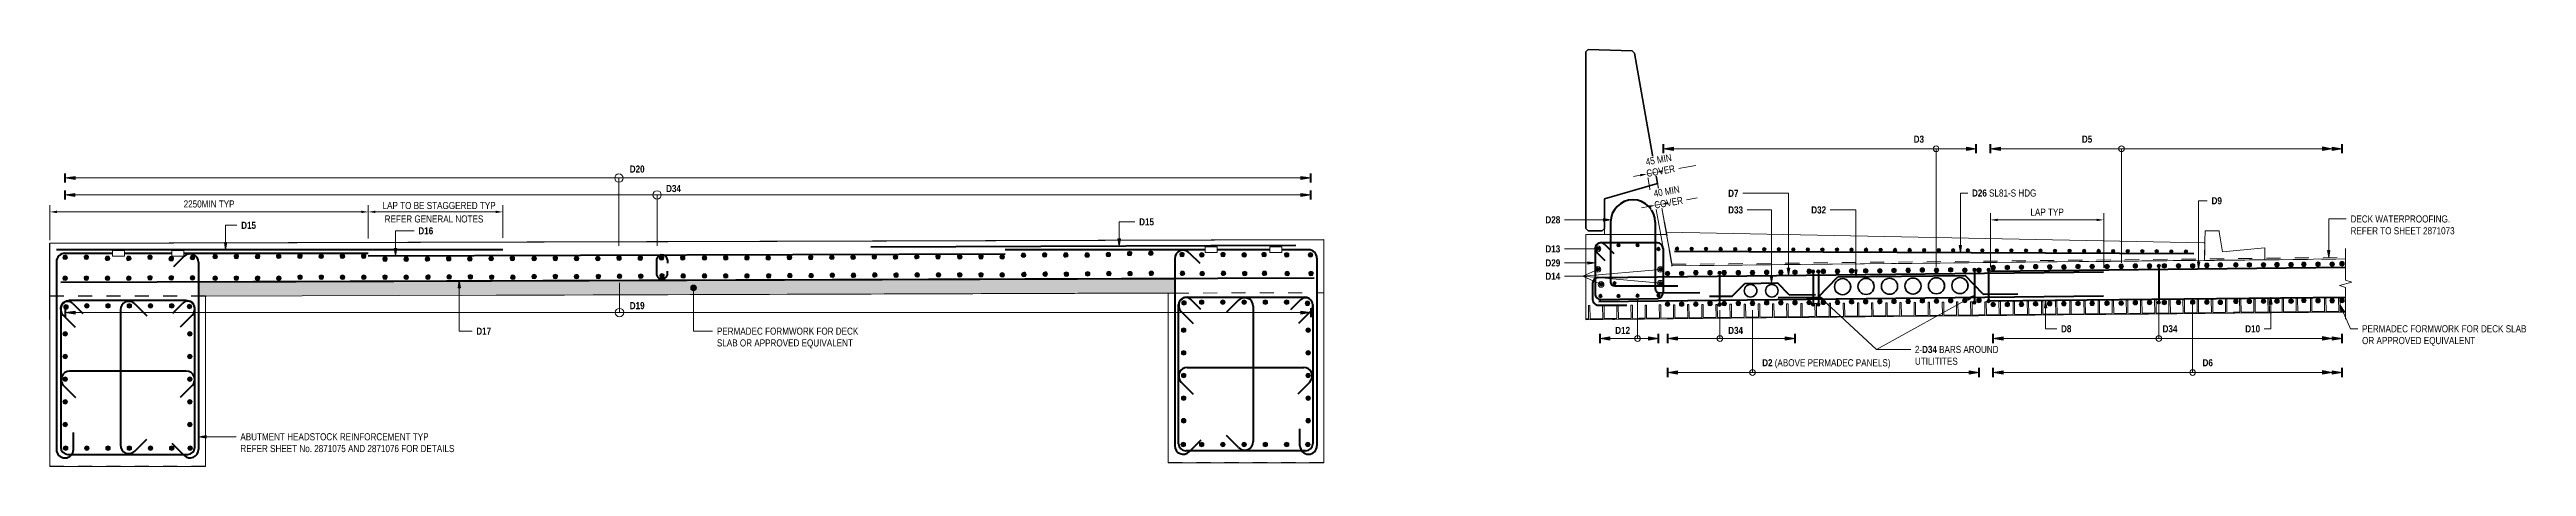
# Model space of a CAD drawing. Header units: metres. Extents: x 577 to 630, y 3 to 1710.
# Drawn here: x 594.41 to 611.91, y 17.81 to 20.76 of the extents above; entities that cross this region are included whole.
import ezdxf

# ---------------------------------------------------------------- set-up
doc = ezdxf.new("R2010")
doc.units = ezdxf.units.M
doc.linetypes.add('JacobsDash', pattern=[0.0045, 0.003, -0.0015])
doc.layers.get('Defpoints').update_dxf_attribs({"color": 41})
for name, color, linetype, lineweight in [('BRIDGE-ABUTMENT-CONC', 7, 'Continuous', 50), ('BRIDGE-FRAMING-LINE-18-HID', 7, 'JacobsDash', 18), ('D-BDGE', 7, 'Continuous', 13), ('D-BDGE-18-SOLID', 7, 'Continuous', 9), ('D-BDGE-FLOOR', 7, 'Continuous', 50), ('D-BDGE-FLOOR-HID', 7, 'JacobsDash', 18), ('D-BDGE-FRAMING', 7, 'Continuous', 50), ('D-BDGE-GEN-MOD', 7, 'Continuous', 35), ('D-BDGE-LINE', 7, 'Continuous', 9), ('D-ENHA-GEN-LINE', 7, 'Continuous', 9), ('D-ENHA-TEXT', 7, 'Continuous', 9), ('D-ENHA-TEXT-DIMS', 7, 'Continuous', 9)]:
    doc.layers.add(name, color=color, linetype=linetype, lineweight=lineweight)
doc.layers.add('D-BDGE-Conduits', color=1, linetype='Continuous', lineweight=9, true_color=0xff0000)
doc.styles.add('Arial Narrow_2', font='ARIALN.TTF', dxfattribs={"height": 0.05})
doc.styles.add('Arial Narrow_B_1', font='ARIALNB.TTF', dxfattribs={"height": 0.05})
doc.dimstyles.new('Dimension_Standard_O__mm__2', dxfattribs={"dimscale": 0.3048, "dimtxt": 0.051172, "dimasz": 0.164042, "dimexe": 0.15748, "dimexo": 0.098425, "dimgap": 0.098425, "dimtad": 1, "dimdec": 0, "dimlfac": 1000, "dimzin": 0, "dimdsep": 46, "dimtxsty": 'Arial Narrow_2', "dimsah": 1, "dimcen": 0.09, "dimaunit": 1, "dimadec": 4, "dimazin": 0, "dimtfac": 1, "dimtdec": 4, "dimtix": 1, "dimtmove": 0, "dimatfit": 3, "dimfxl": 1, "dimtvp": 1, "dimtfill": 1, "dimtolj": 1, "dimtzin": 0, "dimlwd": 18, "dimlwe": 18, "dimarcsym": 2})
doc.dimstyles.new('Dimension_Standard_O__mm__3', dxfattribs={"dimscale": 0.3048, "dimtxt": 0.051172, "dimasz": 0.164042, "dimexe": 0.15748, "dimexo": 0.098425, "dimgap": 0.098425, "dimtad": 1, "dimdec": 0, "dimlfac": 1000, "dimzin": 0, "dimdsep": 46, "dimtxsty": 'Arial Narrow_2', "dimsah": 1, "dimcen": 0.09, "dimaunit": 1, "dimadec": 4, "dimazin": 0, "dimtfac": 1, "dimtdec": 4, "dimtix": 1, "dimtmove": 2, "dimatfit": 3, "dimfxl": 1, "dimtvp": 1, "dimtfill": 1, "dimtolj": 1, "dimtzin": 0, "dimlwd": 18, "dimlwe": 18, "dimarcsym": 2})

# ---------------------------------------------------------------- blocks, each defined once
blk = doc.blocks.new('07_STR_DPS_PermadecPanel - 07_STR_DPS_PermadecPanel-5973115-DRG-1095 SECTION 4')
at = {"layer": 'D-BDGE-FRAMING', "lineweight": 13}
for p, q in [((583.949, 19.023), (588.312, 19.036)), ((588.312, 19.036), (588.312, 19.038))]:
    blk.add_line(p, q, dxfattribs=at)
blk = doc.blocks.new('07_STR_DPS_PermadecPanel - 07_STR_DPS_PermadecPanel-V9-DRG-1095 SECTION 4')
at = {"layer": 'BRIDGE-FRAMING-LINE-18-HID', "linetype": 'Continuous', "lineweight": 13}
for p, q in [((588.312, 19.137), (581.412, 19.116)), ((588.312, 19.137), (581.412, 19.116)), ((588.312, 19.136), (581.412, 19.115)), ((588.312, 19.136), (581.412, 19.115)), ((581.412, 19.115), (581.412, 19.116)), ((581.412, 19.116), (581.412, 19.116)), ((581.412, 19.095), (581.412, 19.115)), ((581.412, 19.115), (581.412, 19.115)), ((588.312, 19.137), (588.312, 19.137)), ((588.312, 19.137), (588.312, 19.136)), ((588.312, 19.136), (588.312, 19.136)), ((588.312, 19.136), (588.312, 19.136)), ((588.262, 19.037), (584.936, 19.026)), ((588.312, 19.037), (588.262, 19.037))]:
    blk.add_line(p, q, dxfattribs=at)
blk = doc.blocks.new('CS_DET_Reinf_Bar Section_Solid - Reo Dot 32-6113454-DRG-1095 SECTION 4')
at = {"layer": 'D-BDGE-LINE'}
blk.add_hatch(color=256, dxfattribs=at).paths.add_polyline_path([(580.47, 19.126), (580.474, 19.127), (580.478, 19.128), (580.481, 19.131), (580.484, 19.134), (580.485, 19.138), (580.486, 19.142), (580.485, 19.146), (580.483, 19.15), (580.481, 19.154), (580.478, 19.156), (580.474, 19.158), (580.47, 19.158), (580.465, 19.158), (580.462, 19.156), (580.458, 19.153), (580.456, 19.15), (580.454, 19.146), (580.454, 19.142), (580.454, 19.138), (580.456, 19.134), (580.458, 19.131), (580.462, 19.128), (580.466, 19.127)])
for start, end in [(0.2546, 180.2546), (180.2546, 0.2546)]:
    blk.add_arc((580.47, 19.142), 0.016, start, end, dxfattribs=at)
blk = doc.blocks.new('CS_DET_Reinf_Bar Section_Solid - Reo Dot 32-V10-DRG-1095 SECTION 4')
at = {"layer": 'D-BDGE-LINE'}
blk.add_hatch(color=256, dxfattribs=at).paths.add_polyline_path([(587.394, 19.155), (587.398, 19.156), (587.402, 19.157), (587.405, 19.16), (587.408, 19.163), (587.409, 19.167), (587.409, 19.172), (587.409, 19.176), (587.407, 19.179), (587.405, 19.183), (587.401, 19.185), (587.397, 19.187), (587.393, 19.187), (587.389, 19.186), (587.385, 19.185), (587.382, 19.182), (587.38, 19.179), (587.378, 19.175), (587.378, 19.171), (587.378, 19.167), (587.38, 19.163), (587.382, 19.16), (587.386, 19.157), (587.39, 19.156)])
for start, end in [(1.1048, 181.1048), (181.1048, 1.1048)]:
    blk.add_arc((587.394, 19.171), 0.016, start, end, dxfattribs=at)
blk = doc.blocks.new('CS_DET_Reinf_Bar Section_Solid - Reo Dot 32-V11-DRG-1095 SECTION 4')
at = {"layer": 'D-BDGE-LINE'}
blk.add_hatch(color=256, dxfattribs=at).paths.add_polyline_path([(587.694, 19.157), (587.698, 19.158), (587.702, 19.159), (587.705, 19.162), (587.708, 19.165), (587.709, 19.169), (587.71, 19.173), (587.709, 19.178), (587.707, 19.181), (587.705, 19.185), (587.701, 19.187), (587.697, 19.189), (587.693, 19.189), (587.689, 19.188), (587.685, 19.187), (587.682, 19.184), (587.68, 19.181), (587.678, 19.177), (587.678, 19.172), (587.678, 19.169), (587.68, 19.165), (587.682, 19.162), (587.686, 19.159), (587.69, 19.158)])
for start, end in [(1.1048, 181.1048), (181.1048, 1.1048)]:
    blk.add_arc((587.694, 19.173), 0.016, start, end, dxfattribs=at)
blk = doc.blocks.new('CS_DET_Reinf_Bar Section_Solid - Reo Dot 32-V12-DRG-1095 SECTION 4')
at = {"layer": 'D-BDGE-LINE', "true_color": 0xc7c7c7}
blk.add_hatch(color=9, dxfattribs=at).paths.add_polyline_path([(580.471, 18.093), (580.475, 18.094), (580.479, 18.096), (580.483, 18.098), (580.485, 18.101), (580.487, 18.105), (580.487, 18.109), (580.487, 18.114), (580.485, 18.117), (580.483, 18.121), (580.479, 18.123), (580.475, 18.125), (580.471, 18.125), (580.467, 18.125), (580.463, 18.123), (580.46, 18.121), (580.457, 18.117), (580.456, 18.114), (580.455, 18.109), (580.456, 18.105), (580.457, 18.101), (580.46, 18.098), (580.463, 18.096), (580.467, 18.094)])
at = {"layer": 'D-BDGE-LINE', "color": 252, "true_color": 0x888888}
for start, end in [(0, 180), (180, 0)]:
    blk.add_arc((580.471, 18.109), 0.016, start, end, dxfattribs=at)
blk = doc.blocks.new('CS_Reinforcement Extents Dim - CS_Reinforcement Extents Dim-6410548-DRG-1095 SECTION 4')
at = {"layer": 'D-BDGE-LINE'}
for points in [[(580.54, 19.839), (580.54, 19.861), (580.47, 19.85)], [(589.2, 19.839), (589.27, 19.85), (589.2, 19.861)]]:
    blk.add_hatch(color=256, dxfattribs=at).paths.add_polyline_path(points)
at = {"layer": 'D-BDGE-LINE', "lineweight": 40}
for p, q in [((580.47, 19.818), (580.47, 19.882)), ((589.27, 19.818), (589.27, 19.882))]:
    blk.add_line(p, q, dxfattribs=at)
at = {"layer": 'D-BDGE-LINE', "lineweight": 18}
for p, q in [((580.54, 19.861), (580.47, 19.85)), ((580.47, 19.85), (580.54, 19.839)), ((589.2, 19.85), (580.47, 19.85)), ((580.54, 19.839), (580.54, 19.861)), ((589.2, 19.861), (589.2, 19.839)), ((589.27, 19.85), (589.2, 19.861)), ((589.2, 19.839), (589.27, 19.85))]:
    blk.add_line(p, q, dxfattribs=at)
blk = doc.blocks.new('CS_DET_Reinf_Bar Section_Solid - Reo Dot 32-6352717-DRG-1095 SECTION 4')
at = {"layer": 'D-BDGE-LINE', "true_color": 0xc7c7c7}
blk.add_hatch(color=9, dxfattribs=at).paths.add_polyline_path([(589.252, 18.119), (589.256, 18.119), (589.26, 18.121), (589.264, 18.124), (589.266, 18.127), (589.268, 18.131), (589.268, 18.135), (589.268, 18.139), (589.266, 18.143), (589.264, 18.146), (589.26, 18.149), (589.256, 18.15), (589.252, 18.151), (589.248, 18.15), (589.244, 18.149), (589.241, 18.146), (589.238, 18.143), (589.237, 18.139), (589.236, 18.135), (589.237, 18.131), (589.238, 18.127), (589.241, 18.124), (589.244, 18.121), (589.248, 18.119)])
at = {"layer": 'D-BDGE-LINE', "color": 252, "true_color": 0x888888}
for start, end in [(0, 180), (180, 0)]:
    blk.add_arc((589.252, 18.135), 0.016, start, end, dxfattribs=at)
blk = doc.blocks.new('CS_DET_Reinf_Bar Section_Solid - Reo Dot 32-V13-DRG-1095 SECTION 4')
at = {"layer": 'D-BDGE-LINE', "true_color": 0xc7c7c7}
blk.add_hatch(color=9, dxfattribs=at).paths.add_polyline_path([(589.252, 18.599), (589.256, 18.599), (589.26, 18.601), (589.264, 18.604), (589.266, 18.607), (589.268, 18.611), (589.268, 18.615), (589.268, 18.619), (589.266, 18.623), (589.264, 18.626), (589.26, 18.629), (589.256, 18.63), (589.252, 18.631), (589.248, 18.63), (589.244, 18.629), (589.241, 18.626), (589.238, 18.623), (589.237, 18.619), (589.236, 18.614), (589.237, 18.611), (589.238, 18.607), (589.241, 18.604), (589.244, 18.601), (589.248, 18.599)])
at = {"layer": 'D-BDGE-LINE', "color": 252, "true_color": 0x888888}
for start, end in [(0, 180), (180, 0)]:
    blk.add_arc((589.252, 18.615), 0.016, start, end, dxfattribs=at)
blk = doc.blocks.new('CS_Reinforcement Extents Dim - CS_Reinforcement Extents Dim-6439533-DRG-1095 SECTION 4')
at = {"layer": 'D-BDGE-LINE'}
for points in [[(580.54, 18.888), (580.54, 18.91), (580.47, 18.899), (580.533, 18.889)], [(589.2, 18.888), (589.27, 18.899), (589.2, 18.91)]]:
    blk.add_hatch(color=256, dxfattribs=at).paths.add_polyline_path(points)
at = {"layer": 'D-BDGE-LINE', "lineweight": 40}
for p, q in [((580.47, 18.931), (580.47, 18.867)), ((589.27, 18.931), (589.27, 18.867))]:
    blk.add_line(p, q, dxfattribs=at)
at = {"layer": 'D-BDGE-LINE', "lineweight": 18}
for p, q in [((580.54, 18.91), (580.47, 18.899)), ((580.47, 18.899), (580.54, 18.888)), ((589.2, 18.899), (580.47, 18.899)), ((580.54, 18.888), (580.54, 18.91)), ((589.27, 18.899), (589.2, 18.91)), ((589.2, 18.91), (589.2, 18.888)), ((589.2, 18.888), (589.27, 18.899))]:
    blk.add_line(p, q, dxfattribs=at)
blk = doc.blocks.new('DIMBLOCK7-DRG-1095 SECTION 4')
at = {"layer": 'D-ENHA-TEXT-DIMS', "color": 0, "lineweight": 18, "transparency": 16777216}
for p, q in [((594.415, 19.411), (594.415, 19.658)), ((594.465, 19.61), (596.615, 19.61)), ((596.665, 19.422), (596.665, 19.658))]:
    blk.add_line(p, q, dxfattribs=at)
at = {"layer": 'D-ENHA-TEXT-DIMS', "color": 0, "transparency": 16777216}
for points in [[(594.465, 19.619), (594.465, 19.602), (594.415, 19.61)], [(596.615, 19.619), (596.615, 19.602), (596.665, 19.61)]]:
    blk.add_solid(points, dxfattribs=at)
at = {"layer": 'Defpoints', "color": 0, "transparency": 16777216}
for p in [(596.665, 19.61), (594.415, 19.381), (596.665, 19.392)]:
    blk.add_point(p, dxfattribs=at)
at = {"layer": 'D-ENHA-TEXT-DIMS', "color": 0, "lineweight": 18, "transparency": 16777216, "insert": (595.54, 19.666), "char_height": 0.05, "width": 0.45128, "attachment_point": 5, "style": 'Arial Narrow_2', "bg_fill": 3, "box_fill_scale": 1.1, "bg_fill_color": 256, "bg_fill_true_color": 13158600, "bg_fill_transparency": 0}
blk.add_mtext('\\A1;2250MIN TYP', dxfattribs=at)
blk = doc.blocks.new('DIMBLOCK8-DRG-1095 SECTION 4')
at = {"layer": 'D-ENHA-TEXT-DIMS', "color": 0, "lineweight": 18, "transparency": 16777216}
for p, q in [((596.665, 19.422), (596.665, 19.658)), ((596.715, 19.61), (597.565, 19.61)), ((597.615, 19.428), (597.615, 19.658))]:
    blk.add_line(p, q, dxfattribs=at)
at = {"layer": 'D-ENHA-TEXT-DIMS', "color": 0, "transparency": 16777216}
for points in [[(596.715, 19.619), (596.715, 19.602), (596.665, 19.61)], [(597.565, 19.619), (597.565, 19.602), (597.615, 19.61)]]:
    blk.add_solid(points, dxfattribs=at)
at = {"layer": 'Defpoints', "color": 0, "transparency": 16777216}
for p in [(597.615, 19.61), (596.665, 19.392), (597.615, 19.398)]:
    blk.add_point(p, dxfattribs=at)
at = {"layer": 'D-ENHA-TEXT-DIMS', "color": 0, "lineweight": 18, "transparency": 16777216, "insert": (597.14, 19.67), "char_height": 0.05, "attachment_point": 5, "style": 'Arial Narrow_2', "bg_fill": 3, "box_fill_scale": 1.1, "bg_fill_color": 256, "bg_fill_true_color": 13158600, "bg_fill_transparency": 0}
blk.add_mtext('\\A1;\u200e', dxfattribs=at)
blk = doc.blocks.new('08_ADC_Barrier_Precast_T2D_MBP-02-B - MBP-02-B-7218689-DRG-1095 SECTION 1')
at = {"layer": 'D-BDGE-GEN-MOD'}
for p, q in [((-1689.454, 20.757), (-1689.469, 20.742)), ((-1689.469, 20.742), (-1689.469, 19.492)), ((-1689.143, 20.749), (-1689.454, 20.757)), ((-1689.453, 20.757), (-1689.454, 20.757)), ((-1689.143, 20.749), (-1689.126, 20.732)), ((-1689.126, 20.732), (-1689.143, 20.749)), ((-1689.143, 20.749), (-1689.143, 20.749)), ((-1689.126, 20.732), (-1688.963, 19.812)), ((-1688.963, 19.812), (-1689.126, 20.732)), ((-1689.126, 20.732), (-1689.126, 20.732)), ((-1689.338, 19.702), (-1688.963, 19.812)), ((-1688.963, 19.812), (-1688.963, 19.812)), ((-1689.338, 19.492), (-1689.338, 19.702)), ((-1689.469, 19.492), (-1689.454, 19.477)), ((-1689.454, 19.477), (-1689.353, 19.477)), ((-1689.338, 19.492), (-1689.353, 19.477)), ((-1689.353, 19.477), (-1689.338, 19.492)), ((-1689.353, 19.477), (-1689.353, 19.477))]:
    blk.add_line(p, q, dxfattribs=at)
blk = doc.blocks.new('07_STR_DPS_PermadecPanel - 07_STR_DPS_PermadecPanel-5973116-DRG-1095 SECTION 1')
at = {"layer": 'D-BDGE-FRAMING', "lineweight": 13}
for p, q in [((-1688.441, 18.958), (-1688.451, 18.958)), ((-1688.451, 18.958), (-1688.45, 18.865)), ((-1688.44, 18.865), (-1688.441, 18.958)), ((-1688.341, 18.959), (-1688.351, 18.959)), ((-1688.351, 18.959), (-1688.35, 18.866)), ((-1688.34, 18.866), (-1688.341, 18.959)), ((-1688.241, 18.96), (-1688.251, 18.96)), ((-1688.251, 18.96), (-1688.25, 18.867)), ((-1688.24, 18.867), (-1688.241, 18.96)), ((-1688.141, 18.961), (-1688.151, 18.961)), ((-1688.151, 18.961), (-1688.15, 18.868)), ((-1688.14, 18.868), (-1688.141, 18.961)), ((-1688.041, 18.962), (-1688.051, 18.962)), ((-1688.051, 18.962), (-1688.05, 18.869)), ((-1688.04, 18.869), (-1688.041, 18.962)), ((-1687.941, 18.963), (-1687.951, 18.963)), ((-1687.951, 18.963), (-1687.95, 18.87)), ((-1687.94, 18.87), (-1687.941, 18.963)), ((-1688.495, 18.859), (-1687.895, 18.865)), ((-1688.45, 18.865), (-1688.495, 18.865)), ((-1688.495, 18.865), (-1688.495, 18.859)), ((-1688.35, 18.866), (-1688.44, 18.865)), ((-1688.25, 18.867), (-1688.34, 18.866)), ((-1688.15, 18.868), (-1688.24, 18.867)), ((-1688.05, 18.869), (-1688.14, 18.868)), ((-1687.95, 18.87), (-1688.04, 18.869)), ((-1687.895, 18.871), (-1687.94, 18.87)), ((-1687.895, 18.865), (-1687.895, 18.871))]:
    blk.add_line(p, q, dxfattribs=at)
blk = doc.blocks.new('07_STR_DPS_PermadecPanel - 07_STR_DPS_PermadecPanel-5973117-DRG-1095 SECTION 1')
at = {"layer": 'D-BDGE-FRAMING', "lineweight": 13}
for p, q in [((-1687.841, 18.964), (-1687.851, 18.964)), ((-1687.851, 18.964), (-1687.85, 18.871)), ((-1687.84, 18.871), (-1687.841, 18.964)), ((-1687.741, 18.965), (-1687.751, 18.965)), ((-1687.751, 18.965), (-1687.75, 18.872)), ((-1687.74, 18.872), (-1687.741, 18.965)), ((-1687.641, 18.966), (-1687.651, 18.966)), ((-1687.651, 18.966), (-1687.65, 18.873)), ((-1687.64, 18.873), (-1687.641, 18.966)), ((-1687.541, 18.967), (-1687.551, 18.967)), ((-1687.551, 18.967), (-1687.55, 18.874)), ((-1687.54, 18.874), (-1687.541, 18.967)), ((-1687.441, 18.968), (-1687.451, 18.968)), ((-1687.451, 18.968), (-1687.45, 18.875)), ((-1687.44, 18.875), (-1687.441, 18.968)), ((-1687.341, 18.969), (-1687.351, 18.969)), ((-1687.351, 18.969), (-1687.35, 18.876)), ((-1687.34, 18.876), (-1687.341, 18.969)), ((-1687.895, 18.865), (-1687.295, 18.871)), ((-1687.85, 18.871), (-1687.895, 18.871)), ((-1687.895, 18.871), (-1687.895, 18.865)), ((-1687.75, 18.872), (-1687.84, 18.871)), ((-1687.65, 18.873), (-1687.74, 18.872)), ((-1687.55, 18.874), (-1687.64, 18.873)), ((-1687.45, 18.875), (-1687.54, 18.874)), ((-1687.35, 18.876), (-1687.44, 18.875)), ((-1687.295, 18.877), (-1687.34, 18.876)), ((-1687.295, 18.871), (-1687.295, 18.877))]:
    blk.add_line(p, q, dxfattribs=at)
blk = doc.blocks.new('07_STR_DPS_PermadecPanel - 07_STR_DPS_PermadecPanel-V14-DRG-1095 SECTION 1')
at = {"layer": 'D-BDGE-FRAMING', "lineweight": 13}
for p, q in [((-1687.241, 18.97), (-1687.251, 18.97)), ((-1687.251, 18.97), (-1687.25, 18.877)), ((-1687.24, 18.877), (-1687.241, 18.97)), ((-1687.141, 18.971), (-1687.151, 18.971)), ((-1687.151, 18.971), (-1687.15, 18.878)), ((-1687.14, 18.878), (-1687.141, 18.971)), ((-1687.041, 18.972), (-1687.051, 18.972)), ((-1687.051, 18.972), (-1687.05, 18.879)), ((-1687.04, 18.879), (-1687.041, 18.972)), ((-1686.941, 18.973), (-1686.951, 18.973)), ((-1686.951, 18.973), (-1686.95, 18.88)), ((-1686.94, 18.88), (-1686.941, 18.973)), ((-1686.841, 18.974), (-1686.851, 18.974)), ((-1686.851, 18.974), (-1686.85, 18.881)), ((-1686.84, 18.881), (-1686.841, 18.974)), ((-1686.741, 18.975), (-1686.751, 18.975)), ((-1686.751, 18.975), (-1686.75, 18.882)), ((-1686.74, 18.882), (-1686.741, 18.975)), ((-1687.295, 18.871), (-1686.695, 18.877)), ((-1687.25, 18.877), (-1687.295, 18.877)), ((-1687.295, 18.877), (-1687.295, 18.871)), ((-1687.15, 18.878), (-1687.24, 18.877)), ((-1687.05, 18.879), (-1687.14, 18.878)), ((-1686.95, 18.88), (-1687.04, 18.879)), ((-1686.85, 18.881), (-1686.94, 18.88)), ((-1686.75, 18.882), (-1686.84, 18.881)), ((-1686.695, 18.883), (-1686.74, 18.882)), ((-1686.695, 18.877), (-1686.695, 18.883))]:
    blk.add_line(p, q, dxfattribs=at)
blk = doc.blocks.new('07_STR_DPS_PermadecPanel - 07_STR_DPS_PermadecPanel-V15-DRG-1095 SECTION 1')
at = {"layer": 'D-BDGE-FRAMING', "lineweight": 13}
for p, q in [((-1686.641, 18.976), (-1686.651, 18.976)), ((-1686.651, 18.976), (-1686.65, 18.883)), ((-1686.64, 18.883), (-1686.641, 18.976)), ((-1686.541, 18.977), (-1686.551, 18.977)), ((-1686.551, 18.977), (-1686.55, 18.884)), ((-1686.54, 18.884), (-1686.541, 18.977)), ((-1686.441, 18.978), (-1686.451, 18.978)), ((-1686.451, 18.978), (-1686.45, 18.885)), ((-1686.44, 18.885), (-1686.441, 18.978)), ((-1686.341, 18.979), (-1686.351, 18.979)), ((-1686.351, 18.979), (-1686.35, 18.886)), ((-1686.34, 18.886), (-1686.341, 18.979)), ((-1686.241, 18.98), (-1686.251, 18.98)), ((-1686.251, 18.98), (-1686.25, 18.887)), ((-1686.24, 18.887), (-1686.241, 18.98)), ((-1686.141, 18.981), (-1686.151, 18.981)), ((-1686.151, 18.981), (-1686.15, 18.888)), ((-1686.14, 18.888), (-1686.141, 18.981)), ((-1686.695, 18.877), (-1686.095, 18.883)), ((-1686.65, 18.883), (-1686.695, 18.883)), ((-1686.695, 18.883), (-1686.695, 18.877)), ((-1686.55, 18.884), (-1686.64, 18.883)), ((-1686.45, 18.885), (-1686.54, 18.884)), ((-1686.35, 18.886), (-1686.44, 18.885)), ((-1686.25, 18.887), (-1686.34, 18.886)), ((-1686.15, 18.888), (-1686.24, 18.887)), ((-1686.095, 18.889), (-1686.14, 18.888)), ((-1686.095, 18.883), (-1686.095, 18.889))]:
    blk.add_line(p, q, dxfattribs=at)
blk = doc.blocks.new('07_STR_DPS_PermadecPanel - 07_STR_DPS_PermadecPanel-V16-DRG-1095 SECTION 1')
at = {"layer": 'D-BDGE-FRAMING', "lineweight": 13}
for p, q in [((-1686.041, 18.982), (-1686.051, 18.982)), ((-1686.051, 18.982), (-1686.05, 18.889)), ((-1686.04, 18.889), (-1686.041, 18.982)), ((-1685.941, 18.983), (-1685.951, 18.983)), ((-1685.951, 18.983), (-1685.95, 18.89)), ((-1685.94, 18.89), (-1685.941, 18.983)), ((-1685.841, 18.984), (-1685.851, 18.984)), ((-1685.851, 18.984), (-1685.85, 18.891)), ((-1685.84, 18.891), (-1685.841, 18.984)), ((-1685.741, 18.985), (-1685.751, 18.985)), ((-1685.751, 18.985), (-1685.75, 18.892)), ((-1685.74, 18.892), (-1685.741, 18.985)), ((-1685.641, 18.986), (-1685.651, 18.986)), ((-1685.651, 18.986), (-1685.65, 18.893)), ((-1685.64, 18.893), (-1685.641, 18.986)), ((-1685.541, 18.987), (-1685.551, 18.987)), ((-1685.551, 18.987), (-1685.55, 18.894)), ((-1685.54, 18.894), (-1685.541, 18.987)), ((-1686.095, 18.883), (-1685.495, 18.889)), ((-1686.05, 18.889), (-1686.095, 18.889)), ((-1686.095, 18.889), (-1686.095, 18.883)), ((-1685.95, 18.89), (-1686.04, 18.889)), ((-1685.85, 18.891), (-1685.94, 18.89)), ((-1685.75, 18.892), (-1685.84, 18.891)), ((-1685.65, 18.893), (-1685.74, 18.892)), ((-1685.55, 18.894), (-1685.64, 18.893)), ((-1685.495, 18.895), (-1685.54, 18.894)), ((-1685.495, 18.889), (-1685.495, 18.895))]:
    blk.add_line(p, q, dxfattribs=at)
blk = doc.blocks.new('07_STR_DPS_PermadecPanel - 07_STR_DPS_PermadecPanel-5973115-DRG-1095 SECTION 1')
at = {"layer": 'D-BDGE-FRAMING', "lineweight": 13}
for p, q in [((-1685.441, 18.988), (-1685.451, 18.988)), ((-1685.451, 18.988), (-1685.45, 18.895)), ((-1685.44, 18.895), (-1685.441, 18.988)), ((-1685.341, 18.989), (-1685.351, 18.989)), ((-1685.351, 18.989), (-1685.35, 18.896)), ((-1685.34, 18.896), (-1685.341, 18.989)), ((-1685.241, 18.99), (-1685.251, 18.99)), ((-1685.251, 18.99), (-1685.25, 18.897)), ((-1685.24, 18.897), (-1685.241, 18.99)), ((-1685.141, 18.991), (-1685.151, 18.991)), ((-1685.151, 18.991), (-1685.15, 18.898)), ((-1685.14, 18.898), (-1685.141, 18.991)), ((-1685.05, 18.899), (-1685.14, 18.898)), ((-1685.041, 18.992), (-1685.051, 18.992)), ((-1685.051, 18.992), (-1685.05, 18.899)), ((-1685.04, 18.899), (-1685.041, 18.992)), ((-1684.95, 18.9), (-1685.04, 18.899)), ((-1684.941, 18.993), (-1684.951, 18.993)), ((-1684.951, 18.993), (-1684.95, 18.9)), ((-1684.94, 18.9), (-1684.941, 18.993)), ((-1684.895, 18.901), (-1684.94, 18.9)), ((-1684.895, 18.895), (-1684.895, 18.901)), ((-1685.495, 18.889), (-1684.895, 18.895)), ((-1685.45, 18.895), (-1685.495, 18.895)), ((-1685.495, 18.895), (-1685.495, 18.889)), ((-1685.35, 18.896), (-1685.44, 18.895)), ((-1685.25, 18.897), (-1685.34, 18.896)), ((-1685.15, 18.898), (-1685.24, 18.897))]:
    blk.add_line(p, q, dxfattribs=at)
blk = doc.blocks.new('07_STR_DPS_PermadecPanel - 07_STR_DPS_PermadecPanel-V17-DRG-1095 SECTION 1')
at = {"layer": 'D-BDGE-FRAMING', "lineweight": 13}
for p, q in [((-1684.895, 18.895), (-1684.295, 18.901)), ((-1684.85, 18.901), (-1684.895, 18.901)), ((-1684.895, 18.901), (-1684.895, 18.895)), ((-1684.841, 18.994), (-1684.851, 18.994)), ((-1684.851, 18.994), (-1684.85, 18.901)), ((-1684.84, 18.901), (-1684.841, 18.994)), ((-1684.75, 18.902), (-1684.84, 18.901)), ((-1684.741, 18.995), (-1684.751, 18.995)), ((-1684.751, 18.995), (-1684.75, 18.902)), ((-1684.74, 18.902), (-1684.741, 18.995)), ((-1684.65, 18.903), (-1684.74, 18.902)), ((-1684.641, 18.996), (-1684.651, 18.996)), ((-1684.651, 18.996), (-1684.65, 18.903)), ((-1684.64, 18.903), (-1684.641, 18.996)), ((-1684.55, 18.904), (-1684.64, 18.903)), ((-1684.541, 18.997), (-1684.551, 18.997)), ((-1684.551, 18.997), (-1684.55, 18.904)), ((-1684.54, 18.904), (-1684.541, 18.997)), ((-1684.45, 18.905), (-1684.54, 18.904)), ((-1684.441, 18.998), (-1684.451, 18.998)), ((-1684.451, 18.998), (-1684.45, 18.905)), ((-1684.44, 18.905), (-1684.441, 18.998)), ((-1684.35, 18.906), (-1684.44, 18.905)), ((-1684.341, 18.999), (-1684.351, 18.999)), ((-1684.351, 18.999), (-1684.35, 18.906)), ((-1684.34, 18.906), (-1684.341, 18.999)), ((-1684.295, 18.907), (-1684.34, 18.906)), ((-1684.295, 18.901), (-1684.295, 18.907))]:
    blk.add_line(p, q, dxfattribs=at)
blk = doc.blocks.new('07_STR_DPS_PermadecPanel - 07_STR_DPS_PermadecPanel-5973118-DRG-1095 SECTION 1')
at = {"layer": 'D-BDGE-FRAMING', "lineweight": 13}
for p, q in [((-1684.25, 18.907), (-1684.295, 18.907)), ((-1684.295, 18.907), (-1684.295, 18.901)), ((-1684.295, 18.901), (-1684.102, 18.903)), ((-1684.241, 19), (-1684.251, 19)), ((-1684.251, 19), (-1684.25, 18.907)), ((-1684.24, 18.907), (-1684.241, 19)), ((-1684.15, 18.908), (-1684.24, 18.907)), ((-1684.141, 19.001), (-1684.151, 19.001)), ((-1684.151, 19.001), (-1684.15, 18.908)), ((-1684.141, 18.992), (-1684.141, 19.001)), ((-1684.14, 18.908), (-1684.141, 18.976)), ((-1684.102, 18.909), (-1684.14, 18.908))]:
    blk.add_line(p, q, dxfattribs=at)
blk = doc.blocks.new('Floors 6 - Floors 6-5450700-DRG-1095 SECTION 1')
at = {"layer": 'D-BDGE-FLOOR', "color": 252, "lineweight": 13, "true_color": 0x888888}
for p, q in [((-1685.063, 19.477), (-1685.094, 19.477)), ((-1685.094, 19.477), (-1685.094, 19.477)), ((-1684.995, 19.469), (-1684.997, 19.477)), ((-1684.996, 19.477), (-1684.997, 19.477)), ((-1684.996, 19.477), (-1684.995, 19.469)), ((-1684.672, 19.356), (-1684.672, 19.272)), ((-1684.672, 19.271), (-1684.672, 19.356)), ((-1684.672, 19.356), (-1684.672, 19.356))]:
    blk.add_line(p, q, dxfattribs=at)
at = {"layer": 'D-BDGE-FLOOR', "color": 252, "lineweight": 13, "true_color": 0x888888, "flags": 128}
for points in [[(-1685.094, 19.477), (-1685.096, 19.407), (-1685.097, 19.337), (-1685.098, 19.268)], [(-1684.997, 19.477), (-1685.03, 19.477), (-1685.063, 19.477)], [(-1684.995, 19.469), (-1684.983, 19.399), (-1684.971, 19.329)], [(-1684.972, 19.329), (-1684.984, 19.399), (-1684.995, 19.469)], [(-1685.098, 19.268), (-1685.027, 19.268), (-1684.985, 19.269)], [(-1684.672, 19.356), (-1684.747, 19.349), (-1684.822, 19.342), (-1684.897, 19.335), (-1684.972, 19.329)], [(-1684.965, 19.269), (-1684.956, 19.269), (-1684.885, 19.269), (-1684.814, 19.27), (-1684.743, 19.271), (-1684.672, 19.271)]]:
    blk.add_lwpolyline(points, dxfattribs=at)
at = {"layer": 'D-BDGE-FLOOR-HID', "color": 252, "lineweight": 13, "true_color": 0x888888}
for p, q in [((-1684.997, 19.477), (-1684.996, 19.477)), ((-1684.985, 19.269), (-1684.965, 19.269)), ((-1684.672, 19.356), (-1684.672, 19.356)), ((-1684.672, 19.272), (-1684.672, 19.271)), ((-1684.672, 19.271), (-1684.672, 19.271)), ((-1684.672, 19.271), (-1684.672, 19.271))]:
    blk.add_line(p, q, dxfattribs=at)
blk = doc.blocks.new('Upstand North - Upstand North-7372798-DRG-1095 SECTION 1')
at = {"layer": 'BRIDGE-FRAMING-LINE-18-HID', "lineweight": 13}
for p, q in [((-1688.963, 19.812), (-1688.963, 19.812)), ((-1689.338, 19.702), (-1689.338, 19.702)), ((-1688.902, 19.466), (-1688.899, 19.451))]:
    blk.add_line(p, q, dxfattribs=at)
at = {"layer": 'D-BDGE-FRAMING', "lineweight": 13}
for p, q in [((-1688.964, 19.812), (-1689.338, 19.702)), ((-1688.963, 19.812), (-1688.902, 19.466)), ((-1688.9, 19.451), (-1688.963, 19.812)), ((-1689.338, 19.492), (-1689.338, 19.45)), ((-1689.338, 19.45), (-1688.9, 19.451))]:
    blk.add_line(p, q, dxfattribs=at)
blk = doc.blocks.new('CS_DET_Reinf_Bar Section_Solid - Reo Dot 32-6113454-DRG-1095 SECTION 1')
at = {"layer": 'D-BDGE-LINE'}
blk.add_hatch(color=256, dxfattribs=at).paths.add_polyline_path([(-1688.792, 18.942), (-1688.788, 18.943), (-1688.784, 18.944), (-1688.781, 18.947), (-1688.778, 18.95), (-1688.776, 18.954), (-1688.776, 18.958), (-1688.776, 18.962), (-1688.778, 18.966), (-1688.781, 18.969), (-1688.784, 18.972), (-1688.788, 18.973), (-1688.792, 18.974), (-1688.796, 18.973), (-1688.8, 18.972), (-1688.803, 18.969), (-1688.806, 18.966), (-1688.807, 18.962), (-1688.808, 18.958), (-1688.807, 18.954), (-1688.806, 18.95), (-1688.803, 18.947), (-1688.8, 18.944), (-1688.796, 18.943)])
for start, end in [(0, 180), (180, 0)]:
    blk.add_arc((-1688.792, 18.958), 0.016, start, end, dxfattribs=at)
blk = doc.blocks.new('CS_DET_Reinf_Bar Section_Solid - Reo Dot 32-V18-DRG-1095 SECTION 1')
at = {"layer": 'D-BDGE-LINE'}
blk.add_hatch(color=256, dxfattribs=at).paths.add_polyline_path([(-1687.592, 18.959), (-1687.588, 18.96), (-1687.584, 18.961), (-1687.581, 18.964), (-1687.578, 18.967), (-1687.577, 18.971), (-1687.576, 18.975), (-1687.577, 18.979), (-1687.578, 18.983), (-1687.581, 18.987), (-1687.584, 18.989), (-1687.588, 18.991), (-1687.592, 18.991), (-1687.596, 18.991), (-1687.6, 18.989), (-1687.603, 18.986), (-1687.606, 18.983), (-1687.607, 18.979), (-1687.608, 18.975), (-1687.607, 18.971), (-1687.606, 18.967), (-1687.603, 18.964), (-1687.6, 18.961), (-1687.596, 18.96)])
for start, end in [(0.4729, 180.4729), (180.4729, 0.4729)]:
    blk.add_arc((-1687.592, 18.975), 0.016, start, end, dxfattribs=at)
blk = doc.blocks.new('CS_DET_Reinf_Bar Section_Solid - Reo Dot 32-V19-DRG-1095 SECTION 1')
at = {"layer": 'D-BDGE-LINE'}
blk.add_hatch(color=256, dxfattribs=at).paths.add_polyline_path([(-1687.892, 19.174), (-1687.888, 19.174), (-1687.884, 19.176), (-1687.881, 19.178), (-1687.878, 19.182), (-1687.876, 19.185), (-1687.876, 19.19), (-1687.877, 19.194), (-1687.878, 19.198), (-1687.881, 19.201), (-1687.884, 19.203), (-1687.888, 19.205), (-1687.893, 19.205), (-1687.896, 19.205), (-1687.9, 19.203), (-1687.903, 19.201), (-1687.906, 19.197), (-1687.907, 19.194), (-1687.908, 19.189), (-1687.907, 19.185), (-1687.906, 19.181), (-1687.903, 19.178), (-1687.9, 19.176), (-1687.896, 19.174), (-1687.893, 19.174)])
for start, end in [(1.2218, 180.2183), (180.2183, 357.2152)]:
    blk.add_arc((-1687.892, 19.19), 0.016, start, end, dxfattribs=at)
blk = doc.blocks.new('CS_DET_Reinf_Bar Section_Solid - Reo Dot 24-6224135-DRG-1095 SECTION 1')
at = {"layer": 'D-BDGE-LINE'}
blk.add_hatch(color=256, dxfattribs=at).paths.add_polyline_path([(-1688.957, 19.009), (-1688.954, 19.009), (-1688.951, 19.01), (-1688.948, 19.012), (-1688.946, 19.015), (-1688.945, 19.018), (-1688.945, 19.021), (-1688.945, 19.024), (-1688.947, 19.027), (-1688.948, 19.029), (-1688.951, 19.031), (-1688.954, 19.032), (-1688.957, 19.033), (-1688.96, 19.032), (-1688.963, 19.031), (-1688.965, 19.029), (-1688.967, 19.027), (-1688.968, 19.024), (-1688.969, 19.021), (-1688.968, 19.018), (-1688.967, 19.015), (-1688.965, 19.012), (-1688.963, 19.01), (-1688.96, 19.009)])
for start, end in [(0, 180), (180, 0)]:
    blk.add_arc((-1688.957, 19.021), 0.012, start, end, dxfattribs=at)
blk = doc.blocks.new('Repeating Detail - Reo Dot_Scale 25_Section-1695670-DRG-1095 SECTION 1')
at = {"layer": 'D-BDGE-LINE'}
for points in [[(-1688.825, 19.337), (-1688.822, 19.338), (-1688.819, 19.339), (-1688.816, 19.341), (-1688.814, 19.343), (-1688.813, 19.346), (-1688.813, 19.35), (-1688.813, 19.353), (-1688.814, 19.356), (-1688.816, 19.358), (-1688.819, 19.36), (-1688.822, 19.362), (-1688.825, 19.362), (-1688.828, 19.362), (-1688.831, 19.36), (-1688.834, 19.359), (-1688.836, 19.356), (-1688.837, 19.353), (-1688.838, 19.35), (-1688.837, 19.346), (-1688.836, 19.343), (-1688.834, 19.341), (-1688.832, 19.339), (-1688.829, 19.338)], [(-1688.723, 19.337), (-1688.719, 19.337), (-1688.716, 19.338), (-1688.714, 19.34), (-1688.712, 19.343), (-1688.71, 19.346), (-1688.71, 19.349), (-1688.71, 19.352), (-1688.712, 19.355), (-1688.714, 19.358), (-1688.716, 19.36), (-1688.719, 19.361), (-1688.722, 19.362), (-1688.726, 19.361), (-1688.729, 19.36), (-1688.731, 19.358), (-1688.733, 19.355), (-1688.735, 19.352), (-1688.735, 19.349), (-1688.735, 19.346), (-1688.733, 19.343), (-1688.731, 19.34), (-1688.729, 19.338), (-1688.726, 19.337)], [(-1688.62, 19.336), (-1688.617, 19.336), (-1688.614, 19.338), (-1688.611, 19.34), (-1688.609, 19.342), (-1688.608, 19.345), (-1688.607, 19.348), (-1688.608, 19.352), (-1688.609, 19.355), (-1688.611, 19.357), (-1688.613, 19.359), (-1688.616, 19.361), (-1688.62, 19.361), (-1688.623, 19.361), (-1688.626, 19.359), (-1688.629, 19.357), (-1688.631, 19.355), (-1688.632, 19.352), (-1688.632, 19.349), (-1688.632, 19.345), (-1688.631, 19.342), (-1688.629, 19.34), (-1688.626, 19.338), (-1688.623, 19.336)], [(-1688.517, 19.335), (-1688.514, 19.336), (-1688.511, 19.337), (-1688.508, 19.339), (-1688.506, 19.342), (-1688.505, 19.345), (-1688.505, 19.348), (-1688.505, 19.351), (-1688.506, 19.354), (-1688.508, 19.357), (-1688.511, 19.359), (-1688.514, 19.36), (-1688.517, 19.36), (-1688.52, 19.36), (-1688.523, 19.359), (-1688.526, 19.357), (-1688.528, 19.354), (-1688.529, 19.351), (-1688.53, 19.348), (-1688.529, 19.345), (-1688.528, 19.342), (-1688.526, 19.339), (-1688.523, 19.337), (-1688.52, 19.336)], [(-1688.414, 19.335), (-1688.411, 19.335), (-1688.408, 19.337), (-1688.406, 19.339), (-1688.404, 19.341), (-1688.402, 19.344), (-1688.402, 19.347), (-1688.402, 19.351), (-1688.403, 19.354), (-1688.405, 19.356), (-1688.408, 19.358), (-1688.411, 19.36), (-1688.414, 19.36), (-1688.418, 19.36), (-1688.421, 19.358), (-1688.423, 19.356), (-1688.425, 19.354), (-1688.426, 19.351), (-1688.427, 19.348), (-1688.426, 19.344), (-1688.425, 19.341), (-1688.423, 19.339), (-1688.421, 19.337), (-1688.418, 19.335)], [(-1688.312, 19.334), (-1688.308, 19.335), (-1688.305, 19.336), (-1688.303, 19.338), (-1688.301, 19.341), (-1688.3, 19.344), (-1688.299, 19.347), (-1688.3, 19.35), (-1688.301, 19.353), (-1688.303, 19.356), (-1688.305, 19.358), (-1688.308, 19.359), (-1688.312, 19.359), (-1688.315, 19.359), (-1688.318, 19.358), (-1688.32, 19.356), (-1688.322, 19.353), (-1688.324, 19.35), (-1688.324, 19.347), (-1688.324, 19.344), (-1688.322, 19.341), (-1688.321, 19.338), (-1688.318, 19.336), (-1688.315, 19.335)], [(-1688.209, 19.334), (-1688.206, 19.334), (-1688.203, 19.335), (-1688.2, 19.337), (-1688.198, 19.34), (-1688.197, 19.343), (-1688.196, 19.346), (-1688.197, 19.35), (-1688.198, 19.353), (-1688.2, 19.355), (-1688.203, 19.357), (-1688.206, 19.358), (-1688.209, 19.359), (-1688.212, 19.358), (-1688.215, 19.357), (-1688.218, 19.355), (-1688.22, 19.352), (-1688.221, 19.35), (-1688.221, 19.346), (-1688.221, 19.343), (-1688.22, 19.34), (-1688.218, 19.338), (-1688.215, 19.336), (-1688.212, 19.334)], [(-1688.106, 19.333), (-1688.103, 19.334), (-1688.1, 19.335), (-1688.097, 19.337), (-1688.095, 19.339), (-1688.094, 19.343), (-1688.094, 19.346), (-1688.094, 19.349), (-1688.095, 19.352), (-1688.097, 19.355), (-1688.1, 19.357), (-1688.103, 19.358), (-1688.106, 19.358), (-1688.109, 19.358), (-1688.112, 19.357), (-1688.115, 19.355), (-1688.117, 19.352), (-1688.118, 19.349), (-1688.119, 19.346), (-1688.118, 19.343), (-1688.117, 19.34), (-1688.115, 19.337), (-1688.113, 19.335), (-1688.11, 19.334)], [(-1688.004, 19.333), (-1688, 19.333), (-1687.997, 19.334), (-1687.995, 19.336), (-1687.993, 19.339), (-1687.991, 19.342), (-1687.991, 19.345), (-1687.991, 19.348), (-1687.993, 19.351), (-1687.995, 19.354), (-1687.997, 19.356), (-1688, 19.357), (-1688.003, 19.358), (-1688.007, 19.357), (-1688.01, 19.356), (-1688.012, 19.354), (-1688.014, 19.352), (-1688.016, 19.349), (-1688.016, 19.345), (-1688.016, 19.342), (-1688.014, 19.339), (-1688.012, 19.336), (-1688.01, 19.334), (-1688.007, 19.333)], [(-1687.901, 19.332), (-1687.898, 19.333), (-1687.895, 19.334), (-1687.892, 19.336), (-1687.89, 19.338), (-1687.889, 19.341), (-1687.888, 19.345), (-1687.889, 19.348), (-1687.89, 19.351), (-1687.892, 19.354), (-1687.894, 19.356), (-1687.897, 19.357), (-1687.901, 19.357), (-1687.904, 19.357), (-1687.907, 19.356), (-1687.91, 19.354), (-1687.912, 19.351), (-1687.913, 19.348), (-1687.913, 19.345), (-1687.913, 19.342), (-1687.912, 19.339), (-1687.91, 19.336), (-1687.907, 19.334), (-1687.904, 19.333)], [(-1687.798, 19.332), (-1687.795, 19.332), (-1687.792, 19.333), (-1687.789, 19.335), (-1687.787, 19.338), (-1687.786, 19.341), (-1687.786, 19.344), (-1687.786, 19.347), (-1687.787, 19.35), (-1687.789, 19.353), (-1687.792, 19.355), (-1687.795, 19.356), (-1687.798, 19.357), (-1687.801, 19.356), (-1687.804, 19.355), (-1687.807, 19.353), (-1687.809, 19.35), (-1687.81, 19.347), (-1687.811, 19.344), (-1687.81, 19.341), (-1687.809, 19.338), (-1687.807, 19.335), (-1687.804, 19.333), (-1687.801, 19.332)], [(-1687.695, 19.331), (-1687.692, 19.332), (-1687.689, 19.333), (-1687.687, 19.335), (-1687.685, 19.337), (-1687.683, 19.34), (-1687.683, 19.344), (-1687.683, 19.347), (-1687.685, 19.35), (-1687.686, 19.352), (-1687.689, 19.354), (-1687.692, 19.356), (-1687.695, 19.356), (-1687.699, 19.356), (-1687.702, 19.354), (-1687.704, 19.353), (-1687.706, 19.35), (-1687.707, 19.347), (-1687.708, 19.344), (-1687.707, 19.34), (-1687.706, 19.337), (-1687.704, 19.335), (-1687.702, 19.333), (-1687.699, 19.332)], [(-1687.593, 19.331), (-1687.589, 19.331), (-1687.586, 19.332), (-1687.584, 19.334), (-1687.582, 19.337), (-1687.581, 19.34), (-1687.58, 19.343), (-1687.581, 19.346), (-1687.582, 19.349), (-1687.584, 19.352), (-1687.586, 19.354), (-1687.589, 19.355), (-1687.593, 19.356), (-1687.596, 19.355), (-1687.599, 19.354), (-1687.601, 19.352), (-1687.603, 19.349), (-1687.605, 19.346), (-1687.605, 19.343), (-1687.605, 19.34), (-1687.604, 19.337), (-1687.602, 19.334), (-1687.599, 19.332), (-1687.596, 19.331)], [(-1687.49, 19.33), (-1687.487, 19.33), (-1687.484, 19.332), (-1687.481, 19.334), (-1687.479, 19.336), (-1687.478, 19.339), (-1687.477, 19.342), (-1687.478, 19.346), (-1687.479, 19.349), (-1687.481, 19.351), (-1687.484, 19.353), (-1687.487, 19.355), (-1687.49, 19.355), (-1687.493, 19.355), (-1687.496, 19.353), (-1687.499, 19.351), (-1687.501, 19.349), (-1687.502, 19.346), (-1687.502, 19.343), (-1687.502, 19.339), (-1687.501, 19.336), (-1687.499, 19.334), (-1687.496, 19.332), (-1687.493, 19.33)], [(-1687.387, 19.329), (-1687.384, 19.33), (-1687.381, 19.331), (-1687.378, 19.333), (-1687.376, 19.336), (-1687.375, 19.339), (-1687.375, 19.342), (-1687.375, 19.345), (-1687.376, 19.348), (-1687.378, 19.351), (-1687.381, 19.353), (-1687.384, 19.354), (-1687.387, 19.354), (-1687.39, 19.354), (-1687.393, 19.353), (-1687.396, 19.351), (-1687.398, 19.348), (-1687.399, 19.345), (-1687.4, 19.342), (-1687.399, 19.339), (-1687.398, 19.336), (-1687.396, 19.333), (-1687.394, 19.331), (-1687.391, 19.33), (-1687.388, 19.33)], [(-1687.285, 19.329), (-1687.281, 19.329), (-1687.278, 19.331), (-1687.276, 19.333), (-1687.274, 19.335), (-1687.272, 19.338), (-1687.272, 19.341), (-1687.272, 19.345), (-1687.274, 19.348), (-1687.276, 19.35), (-1687.278, 19.352), (-1687.281, 19.353), (-1687.284, 19.354), (-1687.288, 19.354), (-1687.291, 19.352), (-1687.293, 19.35), (-1687.295, 19.348), (-1687.297, 19.345), (-1687.297, 19.341), (-1687.297, 19.338), (-1687.295, 19.335), (-1687.293, 19.333), (-1687.291, 19.331), (-1687.288, 19.329)], [(-1687.182, 19.328), (-1687.179, 19.329), (-1687.176, 19.33), (-1687.173, 19.332), (-1687.171, 19.335), (-1687.17, 19.338), (-1687.169, 19.341), (-1687.17, 19.344), (-1687.171, 19.347), (-1687.173, 19.35), (-1687.175, 19.352), (-1687.178, 19.353), (-1687.182, 19.353), (-1687.185, 19.353), (-1687.188, 19.352), (-1687.191, 19.35), (-1687.193, 19.347), (-1687.194, 19.344), (-1687.194, 19.341), (-1687.194, 19.338), (-1687.193, 19.335), (-1687.191, 19.332), (-1687.188, 19.33), (-1687.185, 19.329)], [(-1687.079, 19.328), (-1687.076, 19.328), (-1687.073, 19.329), (-1687.07, 19.331), (-1687.068, 19.334), (-1687.067, 19.337), (-1687.067, 19.34), (-1687.067, 19.344), (-1687.068, 19.347), (-1687.07, 19.349), (-1687.073, 19.351), (-1687.076, 19.352), (-1687.079, 19.353), (-1687.082, 19.352), (-1687.085, 19.351), (-1687.088, 19.349), (-1687.09, 19.347), (-1687.091, 19.344), (-1687.092, 19.34), (-1687.091, 19.337), (-1687.09, 19.334), (-1687.088, 19.332), (-1687.085, 19.33), (-1687.082, 19.328)], [(-1686.976, 19.327), (-1686.973, 19.328), (-1686.97, 19.329), (-1686.968, 19.331), (-1686.966, 19.333), (-1686.964, 19.336), (-1686.964, 19.34), (-1686.964, 19.343), (-1686.966, 19.346), (-1686.967, 19.349), (-1686.97, 19.351), (-1686.973, 19.352), (-1686.976, 19.352), (-1686.98, 19.352), (-1686.983, 19.351), (-1686.985, 19.349), (-1686.987, 19.346), (-1686.988, 19.343), (-1686.989, 19.34), (-1686.988, 19.337), (-1686.987, 19.334), (-1686.985, 19.331), (-1686.983, 19.329), (-1686.98, 19.328)], [(-1686.874, 19.327), (-1686.87, 19.327), (-1686.867, 19.328), (-1686.865, 19.33), (-1686.863, 19.333), (-1686.862, 19.336), (-1686.861, 19.339), (-1686.862, 19.342), (-1686.863, 19.345), (-1686.865, 19.348), (-1686.867, 19.35), (-1686.87, 19.351), (-1686.874, 19.352), (-1686.877, 19.351), (-1686.88, 19.35), (-1686.882, 19.348), (-1686.884, 19.346), (-1686.886, 19.343), (-1686.886, 19.339), (-1686.886, 19.336), (-1686.885, 19.333), (-1686.883, 19.33), (-1686.88, 19.328), (-1686.877, 19.327)], [(-1686.771, 19.326), (-1686.768, 19.327), (-1686.765, 19.328), (-1686.762, 19.33), (-1686.76, 19.332), (-1686.759, 19.335), (-1686.758, 19.339), (-1686.759, 19.342), (-1686.76, 19.345), (-1686.762, 19.347), (-1686.765, 19.349), (-1686.768, 19.351), (-1686.771, 19.351), (-1686.774, 19.351), (-1686.777, 19.35), (-1686.78, 19.348), (-1686.782, 19.345), (-1686.783, 19.342), (-1686.783, 19.339), (-1686.783, 19.336), (-1686.782, 19.333), (-1686.78, 19.33), (-1686.777, 19.328), (-1686.774, 19.327)], [(-1686.668, 19.326), (-1686.665, 19.326), (-1686.662, 19.327), (-1686.659, 19.329), (-1686.657, 19.332), (-1686.656, 19.335), (-1686.656, 19.338), (-1686.656, 19.341), (-1686.657, 19.344), (-1686.659, 19.347), (-1686.662, 19.349), (-1686.665, 19.35), (-1686.668, 19.351), (-1686.671, 19.35), (-1686.674, 19.349), (-1686.677, 19.347), (-1686.679, 19.344), (-1686.68, 19.341), (-1686.681, 19.338), (-1686.68, 19.335), (-1686.679, 19.332), (-1686.677, 19.329), (-1686.675, 19.327), (-1686.672, 19.326)], [(-1686.566, 19.325), (-1686.562, 19.326), (-1686.559, 19.327), (-1686.557, 19.329), (-1686.555, 19.331), (-1686.553, 19.334), (-1686.553, 19.338), (-1686.553, 19.341), (-1686.555, 19.344), (-1686.557, 19.346), (-1686.559, 19.348), (-1686.562, 19.35), (-1686.565, 19.35), (-1686.569, 19.35), (-1686.572, 19.348), (-1686.574, 19.346), (-1686.576, 19.344), (-1686.578, 19.341), (-1686.578, 19.338), (-1686.578, 19.334), (-1686.576, 19.331), (-1686.574, 19.329), (-1686.572, 19.327), (-1686.569, 19.326)], [(-1686.463, 19.325), (-1686.46, 19.325), (-1686.457, 19.326), (-1686.454, 19.328), (-1686.452, 19.331), (-1686.451, 19.334), (-1686.45, 19.337), (-1686.451, 19.34), (-1686.452, 19.343), (-1686.454, 19.346), (-1686.456, 19.348), (-1686.46, 19.349), (-1686.463, 19.35), (-1686.466, 19.349), (-1686.469, 19.348), (-1686.472, 19.346), (-1686.474, 19.343), (-1686.475, 19.34), (-1686.475, 19.337), (-1686.475, 19.334), (-1686.474, 19.331), (-1686.472, 19.328), (-1686.469, 19.326), (-1686.466, 19.325)], [(-1686.36, 19.324), (-1686.357, 19.324), (-1686.354, 19.326), (-1686.351, 19.328), (-1686.349, 19.33), (-1686.348, 19.333), (-1686.348, 19.336), (-1686.348, 19.34), (-1686.349, 19.343), (-1686.351, 19.345), (-1686.354, 19.347), (-1686.357, 19.349), (-1686.36, 19.349), (-1686.363, 19.349), (-1686.366, 19.347), (-1686.369, 19.345), (-1686.371, 19.343), (-1686.372, 19.34), (-1686.373, 19.337), (-1686.372, 19.333), (-1686.371, 19.33), (-1686.369, 19.328), (-1686.366, 19.326), (-1686.363, 19.324)], [(-1686.257, 19.323), (-1686.254, 19.324), (-1686.251, 19.325), (-1686.249, 19.327), (-1686.247, 19.33), (-1686.245, 19.333), (-1686.245, 19.336), (-1686.245, 19.339), (-1686.247, 19.342), (-1686.248, 19.345), (-1686.251, 19.347), (-1686.254, 19.348), (-1686.257, 19.348), (-1686.261, 19.348), (-1686.264, 19.347), (-1686.266, 19.345), (-1686.268, 19.342), (-1686.269, 19.339), (-1686.27, 19.336), (-1686.269, 19.333), (-1686.268, 19.33), (-1686.266, 19.327), (-1686.264, 19.325), (-1686.261, 19.324)], [(-1686.155, 19.323), (-1686.151, 19.323), (-1686.148, 19.325), (-1686.146, 19.327), (-1686.144, 19.329), (-1686.143, 19.332), (-1686.142, 19.335), (-1686.143, 19.339), (-1686.144, 19.342), (-1686.146, 19.344), (-1686.148, 19.346), (-1686.151, 19.347), (-1686.155, 19.348), (-1686.158, 19.348), (-1686.161, 19.346), (-1686.163, 19.344), (-1686.165, 19.342), (-1686.167, 19.339), (-1686.167, 19.335), (-1686.167, 19.332), (-1686.166, 19.329), (-1686.164, 19.327), (-1686.161, 19.325), (-1686.158, 19.323)], [(-1686.052, 19.322), (-1686.049, 19.323), (-1686.046, 19.324), (-1686.043, 19.326), (-1686.041, 19.329), (-1686.04, 19.332), (-1686.039, 19.335), (-1686.04, 19.338), (-1686.041, 19.341), (-1686.043, 19.344), (-1686.046, 19.346), (-1686.049, 19.347), (-1686.052, 19.347), (-1686.055, 19.347), (-1686.058, 19.346), (-1686.061, 19.344), (-1686.063, 19.341), (-1686.064, 19.338), (-1686.064, 19.335), (-1686.064, 19.332), (-1686.063, 19.329), (-1686.061, 19.326), (-1686.058, 19.324), (-1686.055, 19.323)], [(-1685.949, 19.322), (-1685.946, 19.322), (-1685.943, 19.323), (-1685.94, 19.325), (-1685.938, 19.328), (-1685.937, 19.331), (-1685.937, 19.334), (-1685.937, 19.337), (-1685.938, 19.341), (-1685.94, 19.343), (-1685.943, 19.345), (-1685.946, 19.346), (-1685.949, 19.347), (-1685.952, 19.346), (-1685.955, 19.345), (-1685.958, 19.343), (-1685.96, 19.341), (-1685.961, 19.338), (-1685.962, 19.334), (-1685.961, 19.331), (-1685.96, 19.328), (-1685.958, 19.326), (-1685.956, 19.324), (-1685.953, 19.322)], [(-1685.847, 19.321), (-1685.843, 19.322), (-1685.84, 19.323), (-1685.838, 19.325), (-1685.836, 19.327), (-1685.834, 19.33), (-1685.834, 19.334), (-1685.834, 19.337), (-1685.836, 19.34), (-1685.838, 19.343), (-1685.84, 19.345), (-1685.843, 19.346), (-1685.846, 19.346), (-1685.85, 19.346), (-1685.853, 19.345), (-1685.855, 19.343), (-1685.857, 19.34), (-1685.859, 19.337), (-1685.859, 19.334), (-1685.859, 19.331), (-1685.857, 19.328), (-1685.855, 19.325), (-1685.853, 19.323), (-1685.85, 19.322)], [(-1685.744, 19.321), (-1685.741, 19.321), (-1685.738, 19.322), (-1685.735, 19.324), (-1685.733, 19.327), (-1685.732, 19.33), (-1685.731, 19.333), (-1685.732, 19.336), (-1685.733, 19.339), (-1685.735, 19.342), (-1685.738, 19.344), (-1685.741, 19.345), (-1685.744, 19.346), (-1685.747, 19.345), (-1685.75, 19.344), (-1685.753, 19.342), (-1685.755, 19.34), (-1685.756, 19.337), (-1685.756, 19.333), (-1685.756, 19.33), (-1685.755, 19.327), (-1685.753, 19.324), (-1685.75, 19.322), (-1685.747, 19.321)], [(-1685.641, 19.32), (-1685.638, 19.321), (-1685.635, 19.322), (-1685.632, 19.324), (-1685.63, 19.326), (-1685.629, 19.329), (-1685.629, 19.333), (-1685.629, 19.336), (-1685.63, 19.339), (-1685.632, 19.341), (-1685.635, 19.343), (-1685.638, 19.345), (-1685.641, 19.345), (-1685.644, 19.345), (-1685.647, 19.344), (-1685.65, 19.342), (-1685.652, 19.339), (-1685.653, 19.336), (-1685.654, 19.333), (-1685.653, 19.33), (-1685.652, 19.326), (-1685.65, 19.324), (-1685.647, 19.322), (-1685.644, 19.321)], [(-1685.538, 19.32), (-1685.535, 19.32), (-1685.532, 19.321), (-1685.53, 19.323), (-1685.528, 19.326), (-1685.526, 19.329), (-1685.526, 19.332), (-1685.526, 19.335), (-1685.528, 19.338), (-1685.53, 19.341), (-1685.532, 19.343), (-1685.535, 19.344), (-1685.538, 19.345), (-1685.542, 19.344), (-1685.545, 19.343), (-1685.547, 19.341), (-1685.549, 19.338), (-1685.55, 19.335), (-1685.551, 19.332), (-1685.55, 19.329), (-1685.549, 19.326), (-1685.547, 19.323), (-1685.545, 19.321), (-1685.542, 19.32)], [(-1685.436, 19.319), (-1685.433, 19.319), (-1685.429, 19.321), (-1685.427, 19.323), (-1685.425, 19.325), (-1685.424, 19.328), (-1685.423, 19.332), (-1685.424, 19.335), (-1685.425, 19.338), (-1685.427, 19.34), (-1685.429, 19.342), (-1685.432, 19.344), (-1685.436, 19.344), (-1685.439, 19.344), (-1685.442, 19.342), (-1685.444, 19.34), (-1685.446, 19.338), (-1685.448, 19.335), (-1685.448, 19.332), (-1685.448, 19.328), (-1685.447, 19.325), (-1685.445, 19.323), (-1685.442, 19.321), (-1685.439, 19.32)], [(-1685.333, 19.319), (-1685.33, 19.319), (-1685.327, 19.32), (-1685.324, 19.322), (-1685.322, 19.325), (-1685.321, 19.328), (-1685.32, 19.331), (-1685.321, 19.334), (-1685.322, 19.337), (-1685.324, 19.34), (-1685.327, 19.342), (-1685.33, 19.343), (-1685.333, 19.344), (-1685.336, 19.343), (-1685.339, 19.342), (-1685.342, 19.34), (-1685.344, 19.337), (-1685.345, 19.334), (-1685.345, 19.331), (-1685.345, 19.328), (-1685.344, 19.325), (-1685.342, 19.322), (-1685.339, 19.32), (-1685.336, 19.319)], [(-1685.23, 19.318), (-1685.227, 19.318), (-1685.224, 19.32), (-1685.221, 19.322), (-1685.219, 19.324), (-1685.218, 19.327), (-1685.218, 19.33), (-1685.218, 19.334), (-1685.219, 19.337), (-1685.221, 19.339), (-1685.224, 19.341), (-1685.227, 19.343), (-1685.23, 19.343), (-1685.233, 19.343), (-1685.236, 19.341), (-1685.239, 19.339), (-1685.241, 19.337), (-1685.242, 19.334), (-1685.243, 19.331), (-1685.242, 19.327), (-1685.241, 19.324), (-1685.239, 19.322), (-1685.237, 19.32), (-1685.234, 19.318)]]:
    blk.add_hatch(color=256, dxfattribs=at).paths.add_polyline_path(points)
for centre, start, end in [((-1688.825, 19.35), 89.6949, 269.6949), ((-1688.825, 19.35), 269.6949, 89.6949), ((-1688.722, 19.349), 89.6949, 269.6949), ((-1688.722, 19.349), 269.6949, 89.6949), ((-1688.62, 19.349), 89.6949, 269.6949), ((-1688.62, 19.349), 269.6949, 89.6949), ((-1688.517, 19.348), 89.6949, 269.6949), ((-1688.517, 19.348), 269.6949, 89.6949), ((-1688.414, 19.347), 89.6949, 269.6949), ((-1688.414, 19.347), 269.6949, 89.6949), ((-1688.312, 19.347), 89.6949, 269.6949), ((-1688.312, 19.347), 269.6949, 89.6949), ((-1688.209, 19.346), 89.6949, 269.6949), ((-1688.209, 19.346), 269.6949, 89.6949), ((-1688.106, 19.346), 89.6949, 269.6949), ((-1688.106, 19.346), 269.6949, 89.6949), ((-1688.003, 19.345), 89.6949, 269.6949), ((-1688.003, 19.345), 269.6949, 89.6949), ((-1687.901, 19.345), 89.6949, 269.6949), ((-1687.901, 19.345), 269.6949, 89.6949), ((-1687.798, 19.344), 89.6949, 269.6949), ((-1687.798, 19.344), 269.6949, 89.6949), ((-1687.695, 19.344), 89.6949, 269.6949), ((-1687.695, 19.344), 269.6949, 89.6949), ((-1687.593, 19.343), 89.6949, 269.6949), ((-1687.593, 19.343), 269.6949, 89.6949), ((-1687.49, 19.343), 89.6949, 269.6949), ((-1687.49, 19.343), 269.6949, 89.6949), ((-1687.387, 19.342), 89.6949, 269.6949), ((-1687.387, 19.342), 269.6949, 89.6949), ((-1687.285, 19.341), 89.6949, 269.6949), ((-1687.285, 19.341), 269.6949, 89.6949), ((-1687.182, 19.341), 89.6949, 269.6949), ((-1687.182, 19.341), 269.6949, 89.6949), ((-1687.079, 19.34), 89.6949, 269.6949), ((-1687.079, 19.34), 269.6949, 89.6949), ((-1686.976, 19.34), 89.6949, 269.6949), ((-1686.976, 19.34), 269.6949, 89.6949), ((-1686.874, 19.339), 89.6949, 269.6949), ((-1686.874, 19.339), 269.6949, 89.6949), ((-1686.771, 19.339), 89.6949, 269.6949), ((-1686.771, 19.339), 269.6949, 89.6949), ((-1686.668, 19.338), 89.6949, 269.6949), ((-1686.668, 19.338), 269.6949, 89.6949), ((-1686.566, 19.338), 89.6949, 269.6949), ((-1686.566, 19.338), 269.6949, 89.6949), ((-1686.463, 19.337), 89.6949, 269.6949), ((-1686.463, 19.337), 269.6949, 89.6949), ((-1686.36, 19.337), 89.6949, 269.6949), ((-1686.36, 19.337), 269.6949, 89.6949), ((-1686.257, 19.336), 89.6949, 269.6949), ((-1686.257, 19.336), 269.6949, 89.6949), ((-1686.155, 19.335), 89.6949, 269.6949), ((-1686.155, 19.335), 269.6949, 89.6949), ((-1686.052, 19.335), 89.6949, 269.6949), ((-1686.052, 19.335), 269.6949, 89.6949), ((-1685.949, 19.334), 89.6949, 269.6949), ((-1685.949, 19.334), 269.6949, 89.6949), ((-1685.847, 19.334), 89.6949, 269.6949), ((-1685.847, 19.334), 269.6949, 89.6949), ((-1685.744, 19.333), 89.6949, 269.6949), ((-1685.744, 19.333), 269.6949, 89.6949), ((-1685.641, 19.333), 89.6949, 269.6949), ((-1685.641, 19.333), 269.6949, 89.6949), ((-1685.538, 19.332), 89.6949, 269.6949), ((-1685.538, 19.332), 269.6949, 89.6949), ((-1685.436, 19.332), 89.6949, 269.6949), ((-1685.436, 19.332), 269.6949, 89.6949), ((-1685.333, 19.331), 89.6949, 269.6949), ((-1685.333, 19.331), 269.6949, 89.6949), ((-1685.23, 19.33), 89.6949, 269.6949), ((-1685.23, 19.33), 269.6949, 89.6949)]:
    blk.add_arc(centre, 0.0125, start, end, dxfattribs=at)
blk = doc.blocks.new('SC_DET_BREAK LINE - Std Break-6477917-DRG-1095 SECTION 1')
at = {"layer": 'D-BDGE-LINE', "lineweight": 13}
for p, q in [((-1684.102, 19.352), (-1684.102, 19.127)), ((-1684.058, 19.115), (-1684.146, 19.09)), ((-1684.146, 19.09), (-1684.102, 19.077)), ((-1684.102, 19.127), (-1684.058, 19.115)), ((-1684.102, 19.077), (-1684.102, 18.853))]:
    blk.add_line(p, q, dxfattribs=at)
blk = doc.blocks.new('CS_Reinforcement Extents Dim - CS_Reinforcement Extents Dim-6475463-DRG-1095 SECTION 1')
at = {"layer": 'D-BDGE-LINE'}
for points in [[(-1688.851, 20.045), (-1688.851, 20.067), (-1688.921, 20.056)], [(-1686.781, 20.045), (-1686.711, 20.056), (-1686.781, 20.067)]]:
    blk.add_hatch(color=256, dxfattribs=at).paths.add_polyline_path(points)
at = {"layer": 'D-BDGE-LINE', "lineweight": 40}
for p, q in [((-1688.921, 20.024), (-1688.921, 20.088)), ((-1686.711, 20.024), (-1686.711, 20.088))]:
    blk.add_line(p, q, dxfattribs=at)
at = {"layer": 'D-BDGE-LINE', "lineweight": 18}
for p, q in [((-1688.851, 20.067), (-1688.921, 20.056)), ((-1688.921, 20.056), (-1688.851, 20.045)), ((-1686.781, 20.056), (-1688.921, 20.056)), ((-1688.851, 20.045), (-1688.851, 20.067)), ((-1686.781, 20.067), (-1686.781, 20.045)), ((-1686.711, 20.056), (-1686.781, 20.067)), ((-1686.781, 20.045), (-1686.711, 20.056))]:
    blk.add_line(p, q, dxfattribs=at)
blk = doc.blocks.new('CS_Reinforcement Extents Dim - CS_Reinforcement Extents Dim-6477365-DRG-1095 SECTION 1')
at = {"layer": 'D-BDGE-LINE'}
for points in [[(-1686.541, 20.045), (-1686.541, 20.067), (-1686.611, 20.056)], [(-1684.196, 20.045), (-1684.126, 20.056), (-1684.196, 20.067)]]:
    blk.add_hatch(color=256, dxfattribs=at).paths.add_polyline_path(points)
at = {"layer": 'D-BDGE-LINE', "lineweight": 40}
for p, q in [((-1686.611, 20.024), (-1686.611, 20.088)), ((-1684.126, 20.024), (-1684.126, 20.088))]:
    blk.add_line(p, q, dxfattribs=at)
at = {"layer": 'D-BDGE-LINE', "lineweight": 18}
for p, q in [((-1686.541, 20.067), (-1686.611, 20.056)), ((-1686.611, 20.056), (-1686.541, 20.045)), ((-1686.541, 20.045), (-1686.541, 20.067)), ((-1686.541, 20.056), (-1684.126, 20.056)), ((-1684.196, 20.067), (-1684.196, 20.045)), ((-1684.126, 20.056), (-1684.196, 20.067)), ((-1684.196, 20.045), (-1684.126, 20.056))]:
    blk.add_line(p, q, dxfattribs=at)
blk = doc.blocks.new('CS_Reinforcement Extents Dim - CS_Reinforcement Extents Dim-6476066-DRG-1095 SECTION 1')
at = {"layer": 'D-BDGE-LINE'}
for points in [[(-1689.299, 18.705), (-1689.299, 18.727), (-1689.369, 18.716)], [(-1689.026, 18.705), (-1688.956, 18.716), (-1689.026, 18.727)]]:
    blk.add_hatch(color=256, dxfattribs=at).paths.add_polyline_path(points)
at = {"layer": 'D-BDGE-LINE', "lineweight": 40}
for p, q in [((-1689.369, 18.684), (-1689.369, 18.748)), ((-1688.956, 18.684), (-1688.956, 18.748))]:
    blk.add_line(p, q, dxfattribs=at)
at = {"layer": 'D-BDGE-LINE', "lineweight": 18}
for p, q in [((-1689.299, 18.727), (-1689.369, 18.716)), ((-1689.299, 18.705), (-1689.299, 18.727)), ((-1689.026, 18.727), (-1689.026, 18.705)), ((-1688.956, 18.716), (-1689.026, 18.727)), ((-1689.369, 18.716), (-1689.299, 18.705)), ((-1689.026, 18.716), (-1689.369, 18.716)), ((-1689.026, 18.705), (-1688.956, 18.716))]:
    blk.add_line(p, q, dxfattribs=at)
blk = doc.blocks.new('CS_Reinforcement Extents Dim - CS_Reinforcement Extents Dim-6476557-DRG-1095 SECTION 1')
at = {"layer": 'D-BDGE-LINE'}
for points in [[(-1688.821, 18.705), (-1688.821, 18.727), (-1688.891, 18.716)], [(-1688.061, 18.705), (-1687.991, 18.716), (-1688.061, 18.727)]]:
    blk.add_hatch(color=256, dxfattribs=at).paths.add_polyline_path(points)
at = {"layer": 'D-BDGE-LINE', "lineweight": 40}
for p, q in [((-1688.891, 18.684), (-1688.891, 18.748)), ((-1687.991, 18.684), (-1687.991, 18.748))]:
    blk.add_line(p, q, dxfattribs=at)
at = {"layer": 'D-BDGE-LINE', "lineweight": 18}
for p, q in [((-1688.821, 18.727), (-1688.891, 18.716)), ((-1688.821, 18.705), (-1688.821, 18.727)), ((-1688.061, 18.727), (-1688.061, 18.705)), ((-1687.991, 18.716), (-1688.061, 18.727)), ((-1688.891, 18.716), (-1688.821, 18.705)), ((-1688.061, 18.716), (-1688.891, 18.716)), ((-1688.061, 18.705), (-1687.991, 18.716))]:
    blk.add_line(p, q, dxfattribs=at)
blk = doc.blocks.new('CS_Reinforcement Extents Dim - CS_Reinforcement Extents Dim-6476920-DRG-1095 SECTION 1')
at = {"layer": 'D-BDGE-LINE'}
for points in [[(-1688.821, 18.465), (-1688.821, 18.487), (-1688.891, 18.476)], [(-1686.761, 18.465), (-1686.691, 18.476), (-1686.761, 18.487)]]:
    blk.add_hatch(color=256, dxfattribs=at).paths.add_polyline_path(points)
at = {"layer": 'D-BDGE-LINE', "lineweight": 40}
for p, q in [((-1688.891, 18.444), (-1688.891, 18.508)), ((-1686.691, 18.444), (-1686.691, 18.508))]:
    blk.add_line(p, q, dxfattribs=at)
at = {"layer": 'D-BDGE-LINE', "lineweight": 18}
for p, q in [((-1688.821, 18.487), (-1688.891, 18.476)), ((-1688.891, 18.476), (-1688.821, 18.465)), ((-1686.761, 18.476), (-1688.891, 18.476)), ((-1688.821, 18.465), (-1688.821, 18.487)), ((-1686.761, 18.487), (-1686.761, 18.465)), ((-1686.691, 18.476), (-1686.761, 18.487)), ((-1686.761, 18.465), (-1686.691, 18.476))]:
    blk.add_line(p, q, dxfattribs=at)
blk = doc.blocks.new('CS_Reinforcement Extents Dim - CS_Reinforcement Extents Dim-6477462-DRG-1095 SECTION 1')
at = {"layer": 'D-BDGE-LINE'}
for points in [[(-1686.521, 18.465), (-1686.521, 18.487), (-1686.591, 18.476)], [(-1684.196, 18.465), (-1684.126, 18.476), (-1684.196, 18.487)]]:
    blk.add_hatch(color=256, dxfattribs=at).paths.add_polyline_path(points)
at = {"layer": 'D-BDGE-LINE', "lineweight": 40}
for p, q in [((-1686.591, 18.444), (-1686.591, 18.508)), ((-1684.126, 18.444), (-1684.126, 18.508))]:
    blk.add_line(p, q, dxfattribs=at)
at = {"layer": 'D-BDGE-LINE', "lineweight": 18}
for p, q in [((-1686.521, 18.487), (-1686.591, 18.476)), ((-1686.591, 18.476), (-1686.521, 18.465)), ((-1686.521, 18.465), (-1686.521, 18.487)), ((-1686.521, 18.476), (-1684.126, 18.476)), ((-1684.196, 18.487), (-1684.196, 18.465)), ((-1684.126, 18.476), (-1684.196, 18.487)), ((-1684.196, 18.465), (-1684.126, 18.476))]:
    blk.add_line(p, q, dxfattribs=at)
blk = doc.blocks.new('CS_Arrowhead - CS_Arrowhead-2458042-DRG-1095 SECTION 1')
at = {"layer": 'D-ENHA-GEN-LINE'}
blk.add_hatch(color=256, dxfattribs=at).paths.add_polyline_path([(-1684.266, 20.044), (-1684.266, 20.069), (-1684.196, 20.056)])
at = {"layer": 'D-ENHA-GEN-LINE', "lineweight": 13}
for p, q in [((-1684.196, 20.056), (-1684.266, 20.069)), ((-1684.266, 20.069), (-1684.266, 20.044)), ((-1684.266, 20.044), (-1684.196, 20.056))]:
    blk.add_line(p, q, dxfattribs=at)
blk = doc.blocks.new('DIMBLOCK9-DRG-1095 SECTION 1')
at = {"layer": 'D-ENHA-TEXT-DIMS', "color": 0, "lineweight": 18, "transparency": 16777216}
for p, q in [((605.651, 19.87), (605.602, 19.861)), ((605.731, 19.703), (605.692, 19.926)), ((605.8, 19.657), (605.751, 19.936)), ((605.809, 19.897), (605.858, 19.906))]:
    blk.add_line(p, q, dxfattribs=at)
at = {"layer": 'Defpoints', "color": 0, "transparency": 16777216}
for p in [(605.736, 19.673), (605.805, 19.627)]:
    blk.add_point(p, dxfattribs=at)
at = {"layer": 'D-ENHA-TEXT-DIMS', "color": 0, "lineweight": 18, "transparency": 16777216, "insert": (605.788, 19.939), "char_height": 0.05, "width": 0.24465, "attachment_point": 5, "rotation": 9.9599, "line_spacing_factor": 0.974696, "style": 'Arial Narrow_2', "bg_fill": 3, "box_fill_scale": 1.1, "bg_fill_color": 256, "bg_fill_true_color": 13158600, "bg_fill_transparency": 0}
blk.add_mtext('\\A1;45 MIN\\PCOVER', dxfattribs=at)
at = {"layer": 'D-ENHA-TEXT-DIMS', "color": 0, "lineweight": 18, "transparency": 16777216}
blk.add_line((605.759, 19.889), (605.7, 19.878), dxfattribs=at)
at = {"layer": 'D-ENHA-TEXT-DIMS', "color": 0, "transparency": 16777216}
for points in [[(605.65, 19.878), (605.652, 19.861), (605.7, 19.878)], [(605.807, 19.906), (605.81, 19.889), (605.759, 19.889)]]:
    blk.add_solid(points, dxfattribs=at)
at = {"layer": 'Defpoints', "color": 0, "transparency": 16777216}
blk.add_point((605.7, 19.878), dxfattribs=at)
blk = doc.blocks.new('DIMBLOCK10-DRG-1095 SECTION 1')
at = {"layer": 'D-ENHA-TEXT-DIMS', "color": 0, "lineweight": 18, "transparency": 16777216}
for p, q in [((608.125, 19.223), (608.125, 19.602)), ((608.925, 19.216), (608.925, 19.602)), ((608.175, 19.554), (608.875, 19.554))]:
    blk.add_line(p, q, dxfattribs=at)
at = {"layer": 'D-ENHA-TEXT-DIMS', "color": 0, "transparency": 16777216}
for points in [[(608.175, 19.562), (608.175, 19.545), (608.125, 19.554)], [(608.875, 19.562), (608.875, 19.545), (608.925, 19.554)]]:
    blk.add_solid(points, dxfattribs=at)
at = {"layer": 'Defpoints', "color": 0, "transparency": 16777216}
for p in [(608.925, 19.554), (608.125, 19.193), (608.925, 19.186)]:
    blk.add_point(p, dxfattribs=at)
at = {"layer": 'D-ENHA-TEXT-DIMS', "color": 0, "lineweight": 18, "transparency": 16777216, "insert": (608.525, 19.609), "char_height": 0.05, "width": 0.28266, "attachment_point": 5, "style": 'Arial Narrow_2', "bg_fill": 3, "box_fill_scale": 1.1, "bg_fill_color": 256, "bg_fill_true_color": 13158600, "bg_fill_transparency": 0}
blk.add_mtext('\\A1;LAP TYP', dxfattribs=at)
blk = doc.blocks.new('DIMBLOCK11-DRG-1095 SECTION 1')
at = {"layer": 'D-ENHA-TEXT-DIMS', "color": 0, "lineweight": 18, "transparency": 16777216}
for p, q in [((605.709, 19.648), (605.66, 19.639)), ((605.807, 19.382), (605.75, 19.704)), ((605.815, 19.57), (605.791, 19.711)), ((605.848, 19.673), (605.897, 19.681))]:
    blk.add_line(p, q, dxfattribs=at)
at = {"layer": 'Defpoints', "color": 0, "transparency": 16777216}
blk.add_point((605.812, 19.352), dxfattribs=at)
at = {"layer": 'D-ENHA-TEXT-DIMS', "color": 0, "lineweight": 18, "transparency": 16777216, "insert": (605.844, 19.715), "char_height": 0.05, "width": 0.24465, "attachment_point": 5, "rotation": 9.9599, "line_spacing_factor": 0.974696, "style": 'Arial Narrow_2', "bg_fill": 3, "box_fill_scale": 1.1, "bg_fill_color": 256, "bg_fill_true_color": 13158600, "bg_fill_transparency": 0}
blk.add_mtext('\\A1;40 MIN\\PCOVER', dxfattribs=at)
at = {"layer": 'D-ENHA-TEXT-DIMS', "color": 0, "lineweight": 18, "transparency": 16777216}
blk.add_line((605.758, 19.657), (605.799, 19.664), dxfattribs=at)
at = {"layer": 'D-ENHA-TEXT-DIMS', "color": 0, "transparency": 16777216}
for points in [[(605.708, 19.656), (605.711, 19.64), (605.758, 19.657)], [(605.847, 19.681), (605.85, 19.664), (605.799, 19.664)]]:
    blk.add_solid(points, dxfattribs=at)
at = {"layer": 'Defpoints', "color": 0, "transparency": 16777216}
for p in [(605.799, 19.664), (605.821, 19.54)]:
    blk.add_point(p, dxfattribs=at)

msp = doc.modelspace()

# ---------------------------------------------------------------- hatches: boundary and pattern name
at = {"layer": 'D-BDGE-LINE', "true_color": 0xc7ffc7}
msp.add_hatch(color=254, dxfattribs=at).paths.add_polyline_path([(595.513, 19.0144), (602.3649, 19.0381), (602.3649, 19.1356), (595.4645, 19.1125), (595.4645, 19.0198), (595.513, 19.0198)])
at = {"layer": 'D-ENHA-TEXT'}
for points in [[(605.442, 19.5545), (605.392, 19.5633), (605.392, 19.5457)], [(595.6565, 19.3439), (595.6653, 19.3939), (595.6477, 19.3939)], [(596.8565, 19.3016), (596.8653, 19.3516), (596.8477, 19.3516)], [(601.97, 19.3698), (601.9788, 19.4198), (601.9612, 19.4198)], [(605.3316, 19.2498), (605.2816, 19.2586), (605.2816, 19.2409)], [(607.9125, 19.3233), (607.9214, 19.3733), (607.9037, 19.3733)], [(609.5955, 19.2085), (609.6043, 19.2585), (609.5867, 19.2585)], [(610.5148, 19.2877), (610.5236, 19.3377), (610.506, 19.3377)], [(597.3077, 19.1231), (597.2989, 19.0731), (597.3165, 19.0731)], [(606.5778, 19.1107), (606.5866, 19.1607), (606.569, 19.1607)], [(606.6979, 19.1625), (606.7067, 19.2125), (606.6891, 19.2125)], [(607.1747, 19.1522), (607.1835, 19.2022), (607.1659, 19.2022)], [(606.9061, 19.021), (606.9368, 18.9805), (606.9488, 18.9935)], [(608.0092, 19.0187), (607.9611, 19.0024), (607.9696, 18.9869)], [(608.5148, 18.9832), (608.5059, 18.9332), (608.5236, 18.9332)], [(610.1067, 19.009), (610.0978, 18.959), (610.1155, 18.959)], [(610.5963, 18.9526), (610.608, 18.9032), (610.6242, 18.9102)], [(595.4683, 18.0219), (595.5183, 18.0131), (595.5183, 18.0307)]]:
    msp.add_hatch(color=256, dxfattribs=at).paths.add_polyline_path(points)
h = msp.add_hatch(color=256, dxfattribs=at)
edge = h.paths.add_edge_path()
edge.add_arc((598.9626, 19.0733), 0.02, 0, 360)

# ---------------------------------------------------------------- linework, layer by layer
at = {"layer": 'BRIDGE-ABUTMENT-CONC', "lineweight": 13}
for p, q in [((594.4182, 19.0122), (594.4147, 19.0122)), ((594.4147, 19.0122), (594.4147, 17.8122)), ((595.5147, 19.0122), (595.513, 19.0122)), ((595.5147, 17.8122), (595.5147, 19.0122)), ((602.3147, 19.038), (602.3147, 17.8387)), ((602.3726, 19.0388), (602.3649, 19.0388)), ((603.4147, 19.0388), (603.4104, 19.0388)), ((603.4147, 17.8387), (603.4147, 19.0388)), ((594.4147, 17.8122), (595.5147, 17.8122)), ((602.3147, 17.8387), (603.4147, 17.8387))]:
    msp.add_line(p, q, dxfattribs=at)
at = {"layer": 'BRIDGE-ABUTMENT-CONC'}
for p, q in [((595.513, 19.0142), (595.5147, 19.0142)), ((595.5147, 19.0142), (595.5147, 19.0122))]:
    msp.add_line(p, q, dxfattribs=at)
at = {"layer": 'BRIDGE-FRAMING-LINE-18-HID'}
for p, q in [((595.5147, 17.8142), (594.4147, 17.8142)), ((603.4147, 17.8407), (602.3147, 17.8407))]:
    msp.add_line(p, q, dxfattribs=at)
at = {"layer": 'D-BDGE', "lineweight": 18}
for p, q in [((607.7404, 19.2213), (607.7404, 20.0563)), ((609.0504, 19.2503), (609.0504, 20.0563)), ((598.4355, 19.3697), (598.4355, 19.8497)), ((605.8517, 19.9049), (606.0438, 19.9386)), ((598.7044, 19.3697), (598.7044, 19.7297)), ((605.8907, 19.68), (606.0533, 19.7086)), ((605.8752, 19.2299), (610.6336, 19.2777)), ((598.4395, 19.1089), (598.4395, 18.8989)), ((605.632, 18.9965), (605.632, 18.7157)), ((606.2135, 18.9157), (606.2135, 18.7157)), ((606.4435, 18.9157), (606.4435, 18.4757)), ((609.314, 18.9538), (609.314, 18.7157)), ((609.5533, 18.9538), (609.5533, 18.4757))]:
    msp.add_line(p, q, dxfattribs=at)
at = {"layer": 'D-BDGE', "lineweight": 50}
for p, q in [((605.441, 19.5372), (605.441, 19.1171)), ((605.7571, 19.5372), (605.7571, 19.0676)), ((594.4619, 19.3438), (597.6147, 19.3438)), ((596.6647, 19.3004), (601.1647, 19.3139)), ((598.6997, 19.2613), (598.6997, 19.1813)), ((598.779, 19.272), (598.779, 19.247)), ((600.2147, 19.3627), (603.2168, 19.375)), ((605.3321, 19.352), (605.3321, 19.0319)), ((605.3445, 19.3231), (605.401, 19.2666)), ((605.772, 19.392), (605.3721, 19.392)), ((605.4004, 19.3803), (605.464, 19.3166)), ((605.812, 19.352), (605.812, 19.039)), ((609.5622, 19.315), (605.8935, 19.3316)), ((594.4922, 19.1143), (603.3472, 19.1439)), ((598.7781, 19.166), (598.7781, 19.191)), ((605.3146, 19.1066), (605.3146, 18.9913)), ((605.3542, 19.1466), (608.9247, 19.1864)), ((605.471, 19.0871), (605.916, 19.0871)), ((606.2117, 19.1685), (606.2117, 18.9665)), ((606.3008, 19.0147), (606.3897, 19.1056)), ((606.3897, 19.1056), (606.6212, 19.1082)), ((606.7034, 19.0242), (606.6212, 19.1082)), ((606.8718, 19.1816), (606.8718, 18.9655)), ((606.9088, 19.0089), (607.0472, 19.1505)), ((606.9092, 19.182), (606.9092, 18.966)), ((607.0472, 19.1505), (607.9461, 19.1605)), ((608.0742, 19.0295), (607.9461, 19.1605)), ((608.0117, 19.1933), (608.0117, 18.98)), ((608.1117, 19.1933), (608.1117, 18.9809)), ((608.1247, 19.1926), (610.6336, 19.2205)), ((609.314, 19.2287), (609.314, 18.9774)), ((605.3553, 18.9513), (605.5553, 18.9513)), ((605.359, 18.9767), (608.9247, 19.0165)), ((605.3728, 18.9919), (605.7727, 18.999)), ((605.7875, 19.0376), (606.0721, 19.0412)), ((606.1408, 19.0147), (606.3008, 19.0147)), ((606.6255, 19.0058), (606.9088, 19.0089)), ((606.7034, 19.0242), (606.8883, 19.0263)), ((608.0742, 19.0295), (608.3191, 19.0322)), ((608.1247, 18.9809), (610.6338, 19.008))]:
    msp.add_line(p, q, dxfattribs=at)
at = {"layer": 'D-BDGE', "linetype": 'JacobsDash', "lineweight": 25}
for p, q in [((605.8206, 19.5404), (605.8752, 19.2299)), ((595.5145, 19.0142), (594.4145, 19.0142))]:
    msp.add_line(p, q, dxfattribs=at)
at = {"layer": 'D-BDGE', "lineweight": 25}
msp.add_line((594.4128, 19.3893), (594.4128, 18.8493), dxfattribs=at)
at = {"layer": 'D-BDGE', "color": 8, "lineweight": 50, "true_color": 0x808080}
for p, q in [((594.4619, 19.2577), (594.4619, 17.9326)), ((594.5219, 19.3177), (594.8568, 19.3177)), ((594.9418, 19.3177), (595.2767, 19.3177)), ((595.3639, 19.2966), (595.289, 19.2218)), ((595.3617, 19.3177), (596.6647, 19.3177)), ((595.4663, 19.2542), (595.4663, 17.9326)), ((602.5779, 19.3432), (601.1647, 19.3432)), ((602.3626, 19.2797), (602.3626, 17.958)), ((602.465, 19.3221), (602.5399, 19.2473)), ((603.0329, 19.3432), (602.6629, 19.3432)), ((603.307, 19.3432), (603.1179, 19.3432)), ((603.367, 19.2832), (603.367, 17.958)), ((594.5819, 17.9326), (594.5819, 18.0526)), ((603.247, 17.958), (603.247, 18.078)), ((595.3639, 17.8901), (595.279, 17.975)), ((602.465, 17.9156), (602.5499, 18.0005))]:
    msp.add_line(p, q, dxfattribs=at)
at = {"layer": 'D-BDGE'}
for p, q in [((594.8568, 19.3377), (594.9418, 19.3377)), ((594.8568, 19.2977), (594.8568, 19.3377)), ((594.9418, 19.2977), (594.8568, 19.2977)), ((594.9418, 19.3377), (594.9418, 19.2977)), ((595.2767, 19.3377), (595.3617, 19.3377)), ((595.2767, 19.2977), (595.2767, 19.3377)), ((595.3617, 19.2977), (595.2767, 19.2977)), ((595.3617, 19.3377), (595.3617, 19.2977)), ((602.5779, 19.3632), (602.6629, 19.3632)), ((602.5779, 19.3232), (602.5779, 19.3632)), ((602.6629, 19.3232), (602.5779, 19.3232)), ((602.6629, 19.3632), (602.6629, 19.3232)), ((603.0329, 19.3632), (603.1179, 19.3632)), ((603.0329, 19.3232), (603.0329, 19.3632)), ((603.1179, 19.3232), (603.0329, 19.3232)), ((603.1179, 19.3632), (603.1179, 19.3232))]:
    msp.add_line(p, q, dxfattribs=at)
at = {"layer": 'D-BDGE', "linetype": 'JacobsDash', "lineweight": 18}
for p, q in [((605.8751, 19.2399), (610.6335, 19.2883)), ((602.3626, 19.0367), (603.4147, 19.0393))]:
    msp.add_line(p, q, dxfattribs=at)
at = {"layer": 'D-BDGE', "color": 252, "lineweight": 50, "true_color": 0x888888}
for p, q in [((594.4919, 18.9283), (594.4919, 17.9476)), ((595.3791, 18.9834), (594.5511, 18.9834)), ((594.5773, 18.9636), (594.648, 18.8929)), ((594.9131, 18.9186), (594.9131, 17.9626)), ((595.0155, 18.961), (595.1003, 18.8762)), ((595.2831, 18.8954), (595.3538, 18.9661)), ((595.4391, 17.9476), (595.4391, 18.9308)), ((602.3898, 17.973), (602.3898, 18.9562)), ((602.4074, 18.9065), (602.4922, 18.8216)), ((602.4498, 19.0089), (603.2778, 19.0089)), ((602.5458, 18.9209), (602.4751, 18.9916)), ((602.8134, 18.9865), (602.7286, 18.9016)), ((602.9158, 18.9441), (602.9158, 17.988)), ((603.2516, 18.9891), (603.1809, 18.9184)), ((603.3202, 18.9065), (603.314, 18.9002)), ((603.337, 18.9537), (603.337, 17.973)), ((594.5087, 18.881), (594.5935, 18.7961)), ((595.4215, 18.881), (595.3367, 18.7961)), ((603.3108, 18.897), (603.2354, 18.8216)), ((594.5125, 18.3831), (594.5973, 18.2983)), ((595.3791, 18.4855), (594.5549, 18.4855)), ((595.4215, 18.3831), (595.3367, 18.2983)), ((602.4074, 18.4086), (602.4922, 18.3237)), ((602.4498, 18.511), (603.274, 18.511)), ((603.3164, 18.4086), (603.2316, 18.3237)), ((602.8134, 17.9456), (602.7286, 18.0305)), ((594.5419, 17.8976), (595.3891, 17.8976)), ((595.0155, 17.9201), (595.1003, 18.005)), ((603.287, 17.923), (602.4398, 17.923))]:
    msp.add_line(p, q, dxfattribs=at)
at = {"layer": 'D-BDGE', "lineweight": 18}
for centre, radius in [((607.7404, 20.0563), 0.02), ((609.0504, 20.0563), 0.02), ((598.4355, 19.8497), 0.03), ((598.7044, 19.7297), 0.03), ((598.4395, 18.8989), 0.03), ((605.632, 18.7157), 0.02), ((606.2135, 18.7157), 0.02), ((609.314, 18.7157), 0.02), ((606.4435, 18.4757), 0.02), ((609.5533, 18.4757), 0.02)]:
    msp.add_circle(centre, radius, dxfattribs=at)
at = {"layer": 'D-BDGE', "lineweight": 50}
for centre, radius, start, end in [((605.599, 19.5372), 0.158, 0, 180), ((598.7394, 19.2666), 0.04, 7.67458, 187.6104), ((605.3721, 19.352), 0.04, 90, 226.26757), ((605.3721, 19.352), 0.04, 45, 180), ((605.772, 19.352), 0.04, 0, 90), ((598.7394, 19.176), 0.04, 172.3896, 345.53018), ((605.3546, 19.1066), 0.04, 90.63873, 180), ((605.471, 19.1171), 0.03, 180, 270), ((605.3546, 18.9913), 0.04, 180, 271.01528), ((605.3721, 19.0319), 0.04, 180, 271.01528), ((605.7871, 19.0676), 0.03, 180, 270.72826), ((605.772, 19.039), 0.04, 271.01528, 0)]:
    msp.add_arc(centre, radius, start, end, dxfattribs=at)
at = {"layer": 'D-BDGE', "color": 8, "lineweight": 50, "true_color": 0x808080}
for centre, start, end in [((594.5219, 19.2577), 90, 180), ((595.4063, 19.2542), 360, 135), ((602.4226, 19.2797), 45, 180), ((603.307, 19.2832), 0, 90), ((594.5219, 17.9326), 180, 360), ((595.4063, 17.9326), 225, 360), ((602.4226, 17.958), 180, 315), ((603.307, 17.958), 180, 360)]:
    msp.add_arc(centre, 0.06, start, end, dxfattribs=at)
at = {"layer": 'D-BDGE', "color": 252, "lineweight": 50, "true_color": 0x888888}
for centre, radius, start, end in [((594.5511, 18.9234), 0.06, 90, 225), ((594.5419, 18.9283), 0.05, 45, 180), ((594.9731, 18.9186), 0.06, 45, 180), ((595.3891, 18.9308), 0.05, 0, 135), ((595.3791, 18.9234), 0.06, 315, 90), ((602.4498, 18.9489), 0.06, 90, 225), ((602.4398, 18.9562), 0.05, 45, 180), ((602.8558, 18.9441), 0.06, 360, 135), ((603.287, 18.9537), 0.05, 0, 135), ((603.2778, 18.9489), 0.06, 315, 90), ((594.5549, 18.4255), 0.06, 90, 225), ((595.3791, 18.4255), 0.06, 315, 90), ((602.4498, 18.451), 0.06, 90, 225), ((603.274, 18.451), 0.06, 315, 90), ((594.5419, 17.9476), 0.05, 180, 270), ((594.9731, 17.9626), 0.06, 180, 315), ((595.3891, 17.9476), 0.05, 270, 0), ((602.4398, 17.973), 0.05, 180, 270), ((602.8558, 17.988), 0.06, 225, 360), ((603.287, 17.973), 0.05, 270, 0)]:
    msp.add_arc(centre, radius, start, end, dxfattribs=at)
at = {"layer": 'D-BDGE-18-SOLID', "color": 252, "true_color": 0x888888}
for p, q in [((602.3649, 19.1356), (595.4645, 19.1125)), ((595.4645, 19.1125), (595.4645, 19.0198)), ((602.3649, 19.0381), (602.3649, 19.1356)), ((595.513, 19.0144), (602.3649, 19.0381))]:
    msp.add_line(p, q, dxfattribs=at)
at = {"layer": 'D-BDGE-Conduits', "color": 143, "linetype": 'JacobsDash', "lineweight": 35, "true_color": 0x78aac8}
for p, q in [((606.4286, 19.0974), (606.4283, 19.0974)), ((606.4301, 19.0974), (606.4283, 19.0974)), ((606.4595, 19.0867), (606.4641, 19.0821)), ((606.4678, 19.0772), (606.4696, 19.0741)), ((606.5786, 19.0974), (606.5783, 19.0974)), ((606.5801, 19.0974), (606.5783, 19.0974)), ((607.0782, 19.1387), (607.0779, 19.1387)), ((607.244, 19.1402), (607.2436, 19.1402)), ((607.4097, 19.1417), (607.4094, 19.1417)), ((607.5755, 19.1433), (607.5751, 19.1432)), ((607.7412, 19.1448), (607.7408, 19.1447)), ((607.9069, 19.1463), (607.9066, 19.1463)), ((606.432, 19.0092), (606.4324, 19.0092)), ((606.4646, 19.0251), (606.4592, 19.0197)), ((606.47, 19.0332), (606.4687, 19.0309)), ((606.582, 19.0092), (606.5824, 19.0092)), ((607.0826, 19.0254), (607.083, 19.0254)), ((607.2484, 19.0269), (607.2487, 19.0269)), ((607.4141, 19.0284), (607.4145, 19.0284)), ((607.5799, 19.0299), (607.5802, 19.0299)), ((607.7456, 19.0314), (607.746, 19.0314)), ((607.9114, 19.0329), (607.9117, 19.0329))]:
    msp.add_line(p, q, dxfattribs=at)
at = {"layer": 'D-BDGE-Conduits', "color": 143, "linetype": 'JacobsDash', "lineweight": 35, "true_color": 0x78aac8, "flags": 128}
for points in [[(606.4283, 19.0974), (606.4203, 19.0963), (606.4109, 19.093), (606.4025, 19.0878), (606.3955, 19.0808), (606.3902, 19.0724), (606.3869, 19.0631), (606.3858, 19.0533)], [(606.4745, 19.0533), (606.4734, 19.0631), (606.4701, 19.0724), (606.4648, 19.0808), (606.4578, 19.0878), (606.4494, 19.093), (606.44, 19.0963), (606.4301, 19.0974)], [(606.4305, 19.0974), (606.4404, 19.0963), (606.4497, 19.0931), (606.4574, 19.0884)], [(606.5783, 19.0974), (606.5703, 19.0963), (606.5609, 19.093), (606.5525, 19.0878), (606.5455, 19.0808), (606.5402, 19.0724), (606.5369, 19.0631), (606.5358, 19.0533)], [(606.6245, 19.0533), (606.6234, 19.0631), (606.6201, 19.0724), (606.6148, 19.0808), (606.6078, 19.0878), (606.5994, 19.093), (606.59, 19.0963), (606.5801, 19.0974)], [(606.5805, 19.0974), (606.5904, 19.0963), (606.5997, 19.0931), (606.6081, 19.0878), (606.6152, 19.0808), (606.6205, 19.0725), (606.6237, 19.0631), (606.6248, 19.0533)], [(607.0803, 19.1388), (607.0676, 19.1373), (607.0555, 19.1331), (607.0447, 19.1264), (607.0357, 19.1174), (607.0289, 19.1066), (607.0247, 19.0947), (607.0233, 19.082)], [(607.0233, 19.082), (607.0247, 19.0694), (607.0289, 19.0574), (607.0357, 19.0467), (607.0447, 19.0377), (607.0555, 19.0309), (607.0676, 19.0267), (607.0803, 19.0253)], [(607.1372, 19.0821), (607.1358, 19.0947), (607.1316, 19.1067), (607.1248, 19.1174), (607.1158, 19.1264), (607.105, 19.1332), (607.0929, 19.1374), (607.0803, 19.1388)], [(607.0803, 19.0253), (607.0929, 19.0268), (607.105, 19.031), (607.1158, 19.0377), (607.1248, 19.0467), (607.1316, 19.0575), (607.1358, 19.0695), (607.1372, 19.0821)], [(607.0806, 19.1388), (607.0933, 19.1374), (607.1053, 19.1332), (607.1161, 19.1264), (607.1252, 19.1174), (607.1319, 19.1067), (607.1362, 19.0947), (607.1376, 19.0821)], [(607.1376, 19.0821), (607.1362, 19.0695), (607.1319, 19.0575), (607.1252, 19.0467), (607.1161, 19.0377), (607.1053, 19.031), (607.0933, 19.0268)], [(607.246, 19.1403), (607.2333, 19.1389), (607.2213, 19.1347), (607.2105, 19.1279), (607.2014, 19.1189), (607.1947, 19.1081), (607.1904, 19.0962), (607.189, 19.0835)], [(607.189, 19.0835), (607.1904, 19.0709), (607.1947, 19.0589), (607.2014, 19.0482), (607.2105, 19.0392), (607.2213, 19.0324), (607.2333, 19.0283), (607.246, 19.0268)], [(607.303, 19.0836), (607.3015, 19.0962), (607.2973, 19.1082), (607.2905, 19.1189), (607.2815, 19.1279), (607.2707, 19.1347), (607.2587, 19.1389), (607.246, 19.1403)], [(607.246, 19.0268), (607.2587, 19.0283), (607.2707, 19.0325), (607.2815, 19.0392), (607.2905, 19.0482), (607.2973, 19.059), (607.3015, 19.071), (607.303, 19.0836)], [(607.2464, 19.1403), (607.259, 19.1389), (607.2711, 19.1347), (607.2819, 19.1279), (607.2909, 19.119), (607.2977, 19.1082), (607.3019, 19.0962), (607.3033, 19.0836)], [(607.3033, 19.0836), (607.3019, 19.071), (607.2977, 19.059), (607.2909, 19.0482), (607.2819, 19.0392), (607.2711, 19.0325), (607.259, 19.0283)], [(607.4117, 19.1418), (607.3991, 19.1404), (607.387, 19.1362), (607.3762, 19.1294), (607.3672, 19.1204), (607.3604, 19.1097), (607.3562, 19.0977), (607.3548, 19.085)], [(607.3548, 19.085), (607.3562, 19.0724), (607.3604, 19.0604), (607.3672, 19.0497), (607.3762, 19.0407), (607.387, 19.034), (607.3991, 19.0298), (607.4117, 19.0283)], [(607.4687, 19.0851), (607.4673, 19.0977), (607.4631, 19.1097), (607.4563, 19.1204), (607.4473, 19.1294), (607.4365, 19.1362), (607.4244, 19.1404), (607.4117, 19.1418)], [(607.4117, 19.0283), (607.4244, 19.0298), (607.4365, 19.034), (607.4473, 19.0407), (607.4563, 19.0497), (607.4631, 19.0605), (607.4673, 19.0725), (607.4687, 19.0851)], [(607.4121, 19.1418), (607.4248, 19.1404), (607.4368, 19.1362), (607.4476, 19.1294), (607.4566, 19.1205), (607.4634, 19.1097), (607.4676, 19.0977), (607.4691, 19.0851)], [(607.4691, 19.0851), (607.4676, 19.0725), (607.4634, 19.0605), (607.4566, 19.0497), (607.4476, 19.0407), (607.4368, 19.034), (607.4248, 19.0298)], [(607.5775, 19.1433), (607.5648, 19.1419), (607.5528, 19.1377), (607.542, 19.1309), (607.5329, 19.1219), (607.5261, 19.1112), (607.5219, 19.0992), (607.5205, 19.0865)], [(607.5205, 19.0865), (607.5219, 19.0739), (607.5261, 19.0619), (607.5329, 19.0512), (607.542, 19.0422), (607.5528, 19.0355), (607.5648, 19.0313), (607.5775, 19.0298)], [(607.6345, 19.0866), (607.633, 19.0992), (607.6288, 19.1112), (607.622, 19.122), (607.613, 19.1309), (607.6022, 19.1377), (607.5902, 19.1419), (607.5775, 19.1433)], [(607.5775, 19.0298), (607.5902, 19.0313), (607.6022, 19.0355), (607.613, 19.0422), (607.622, 19.0512), (607.6288, 19.062), (607.633, 19.074), (607.6345, 19.0866)], [(607.5778, 19.1433), (607.5905, 19.1419), (607.6026, 19.1377), (607.6134, 19.1309), (607.6224, 19.122), (607.6292, 19.1112), (607.6334, 19.0992), (607.6348, 19.0866)], [(607.6348, 19.0866), (607.6334, 19.074), (607.6292, 19.062), (607.6224, 19.0512), (607.6134, 19.0423), (607.6026, 19.0355), (607.5905, 19.0313)], [(607.7432, 19.1448), (607.7305, 19.1434), (607.7185, 19.1392), (607.7077, 19.1324), (607.6987, 19.1234), (607.6919, 19.1127), (607.6877, 19.1007), (607.6862, 19.0881)], [(607.6862, 19.0881), (607.6877, 19.0754), (607.6919, 19.0634), (607.6987, 19.0527), (607.7077, 19.0437), (607.7185, 19.037), (607.7305, 19.0328), (607.7432, 19.0314)], [(607.8002, 19.0881), (607.7988, 19.1007), (607.7946, 19.1127), (607.7878, 19.1235), (607.7787, 19.1324), (607.7679, 19.1392), (607.7559, 19.1434), (607.7432, 19.1448)], [(607.7432, 19.0314), (607.7559, 19.0328), (607.7679, 19.037), (607.7787, 19.0437), (607.7878, 19.0527), (607.7946, 19.0635), (607.7988, 19.0755), (607.8002, 19.0881)], [(607.7436, 19.1448), (607.7563, 19.1434), (607.7683, 19.1392), (607.7791, 19.1324), (607.7881, 19.1235), (607.7949, 19.1127), (607.7991, 19.1007), (607.8006, 19.0881)], [(607.8006, 19.0881), (607.7991, 19.0755), (607.7949, 19.0635), (607.7881, 19.0527), (607.7791, 19.0438), (607.7683, 19.037), (607.7563, 19.0328)], [(607.909, 19.1463), (607.8963, 19.1449), (607.8842, 19.1407), (607.8734, 19.1339), (607.8644, 19.1249), (607.8576, 19.1142), (607.8534, 19.1022), (607.852, 19.0896)], [(607.852, 19.0896), (607.8534, 19.0769), (607.8576, 19.065), (607.8644, 19.0542), (607.8734, 19.0452), (607.8842, 19.0385), (607.8963, 19.0343), (607.909, 19.0329)], [(607.9659, 19.0896), (607.9645, 19.1022), (607.9603, 19.1142), (607.9535, 19.125), (607.9445, 19.1339), (607.9337, 19.1407), (607.9216, 19.1449), (607.909, 19.1463)], [(607.909, 19.0329), (607.9216, 19.0343), (607.9337, 19.0385), (607.9445, 19.0452), (607.9535, 19.0542), (607.9603, 19.065), (607.9645, 19.077), (607.9659, 19.0896)], [(607.9093, 19.1463), (607.922, 19.1449), (607.9341, 19.1407), (607.9449, 19.134), (607.9539, 19.125), (607.9607, 19.1142), (607.9649, 19.1022), (607.9663, 19.0896)], [(607.9663, 19.0896), (607.9649, 19.077), (607.9607, 19.065), (607.9539, 19.0542), (607.9449, 19.0453), (607.9341, 19.0385), (607.922, 19.0343)], [(606.3858, 19.0533), (606.3869, 19.0434), (606.3902, 19.0341), (606.3955, 19.0257), (606.4025, 19.0187), (606.4109, 19.0135), (606.4203, 19.0102), (606.4301, 19.0091)], [(606.4301, 19.0091), (606.44, 19.0102), (606.4494, 19.0135), (606.4578, 19.0188), (606.4648, 19.0258), (606.4701, 19.0341), (606.4734, 19.0435), (606.4745, 19.0533)], [(606.4579, 19.0186), (606.4497, 19.0135), (606.4404, 19.0102)], [(606.5358, 19.0533), (606.5369, 19.0434), (606.5402, 19.0341), (606.5455, 19.0257), (606.5525, 19.0187), (606.5609, 19.0135), (606.5703, 19.0102), (606.5801, 19.0091)], [(606.5801, 19.0091), (606.59, 19.0102), (606.5994, 19.0135), (606.6078, 19.0188), (606.6148, 19.0258), (606.6201, 19.0341), (606.6234, 19.0435), (606.6245, 19.0533)], [(606.6248, 19.0533), (606.6237, 19.0435), (606.6205, 19.0341), (606.6152, 19.0258), (606.6081, 19.0188), (606.5997, 19.0135), (606.5904, 19.0102)]]:
    msp.add_lwpolyline(points, dxfattribs=at)
at = {"layer": 'D-BDGE-FLOOR', "color": 252, "lineweight": 13, "true_color": 0x888888}
for p, q in [((605.8367, 19.4507), (605.2671, 19.4503)), ((605.2671, 19.4503), (605.2671, 19.224)), ((605.2671, 19.4503), (605.2675, 19.4503)), ((609.6312, 19.3917), (605.8336, 19.4661)), ((605.8336, 19.4661), (605.8753, 19.2301)), ((605.8336, 19.4661), (605.834, 19.4661)), ((605.8758, 19.2301), (605.8367, 19.4507)), ((605.8753, 19.2301), (609.6374, 19.269)), ((609.6398, 19.3916), (609.6312, 19.3917)), ((609.6374, 19.269), (609.6398, 19.3916))]:
    msp.add_line(p, q, dxfattribs=at)
at = {"layer": 'D-BDGE-FLOOR', "lineweight": 13}
for p, q in [((594.4147, 19.3893), (598.631, 19.4014)), ((598.7802, 19.3999), (594.4147, 19.3873)), ((594.4147, 19.3873), (594.4147, 19.3893)), ((594.4147, 19.3873), (594.4147, 19.0123)), ((598.7802, 19.3999), (598.631, 19.4014)), ((598.6332, 19.4014), (603.4147, 19.4158)), ((603.4147, 19.4138), (598.7802, 19.3999)), ((603.4147, 19.4158), (603.4147, 19.4138)), ((603.4147, 19.0388), (603.4147, 19.4138)), ((605.2671, 19.2238), (605.2671, 18.8488)), ((605.2675, 19.2238), (605.2671, 19.2238)), ((606.4236, 19.0979), (606.4131, 19.0951)), ((606.5743, 19.0979), (606.5638, 19.0951)), ((607.0232, 19.0881), (607.0229, 19.0824)), ((607.0229, 19.0816), (607.0234, 19.0742)), ((607.0242, 19.0944), (607.0232, 19.0881)), ((607.0234, 19.0742), (607.0243, 19.0694)), ((607.0263, 19.1016), (607.0244, 19.0951)), ((607.1889, 19.0896), (607.1886, 19.0839)), ((607.1886, 19.0831), (607.1891, 19.0757)), ((607.19, 19.0959), (607.1889, 19.0896)), ((607.1891, 19.0757), (607.19, 19.0709)), ((607.192, 19.1031), (607.1901, 19.0966)), ((607.3547, 19.0911), (607.3543, 19.0854)), ((607.3543, 19.0846), (607.3549, 19.0772)), ((607.3557, 19.0974), (607.3547, 19.0911)), ((607.3549, 19.0772), (607.3558, 19.0724)), ((607.3578, 19.1046), (607.3559, 19.0981)), ((607.5204, 19.0926), (607.5201, 19.0869)), ((607.5201, 19.0861), (607.5206, 19.0787)), ((607.5214, 19.0989), (607.5204, 19.0926)), ((607.5206, 19.0787), (607.5215, 19.0739)), ((607.5235, 19.1061), (607.5216, 19.0996)), ((607.8519, 19.0956), (607.8516, 19.0899)), ((607.8516, 19.0891), (607.8521, 19.0817)), ((607.8529, 19.1019), (607.8519, 19.0956)), ((607.8521, 19.0817), (607.853, 19.077)), ((607.853, 19.0767), (607.8557, 19.0683)), ((607.855, 19.1091), (607.8531, 19.1026)), ((594.4147, 19.0123), (594.4182, 19.0123)), ((597.3243, 19.0207), (598.7802, 19.0249)), ((598.7802, 19.0249), (602.3726, 19.0357)), ((603.4104, 19.0388), (603.4147, 19.0388)), ((607.0243, 19.0692), (607.0269, 19.0608)), ((607.1901, 19.0707), (607.1927, 19.0623)), ((607.3558, 19.0722), (607.3584, 19.0638)), ((607.5215, 19.0737), (607.5242, 19.0653)), ((607.7222, 19.0347), (607.7357, 19.0311))]:
    msp.add_line(p, q, dxfattribs=at)
at = {"layer": 'D-BDGE-FLOOR', "lineweight": 13, "flags": 128}
for points in [[(606.4131, 19.0951), (606.4036, 19.0899), (606.3955, 19.0826), (606.3895, 19.0735), (606.3858, 19.0633), (606.3846, 19.0525), (606.3861, 19.0418), (606.3901, 19.0317), (606.3965, 19.0229), (606.4047, 19.0158), (606.4145, 19.011), (606.4251, 19.0085)], [(606.5638, 19.0951), (606.5542, 19.0899), (606.5462, 19.0826), (606.5401, 19.0735), (606.5364, 19.0633), (606.5353, 19.0525), (606.5368, 19.0418), (606.5408, 19.0317), (606.5472, 19.0229), (606.5554, 19.0158), (606.5652, 19.011), (606.5758, 19.0085)], [(607.0659, 19.1377), (607.053, 19.1325), (607.0416, 19.1245), (607.0326, 19.1139), (607.0263, 19.1016)], [(607.2316, 19.1392), (607.2187, 19.134), (607.2074, 19.126), (607.1983, 19.1155), (607.192, 19.1031)], [(607.3974, 19.1407), (607.3844, 19.1355), (607.3731, 19.1275), (607.364, 19.117), (607.3578, 19.1046)], [(607.5631, 19.1422), (607.5502, 19.1371), (607.5389, 19.129), (607.5298, 19.1185), (607.5235, 19.1061)], [(607.7375, 19.1453), (607.724, 19.1422), (607.7115, 19.1359), (607.701, 19.1269), (607.6929, 19.1156), (607.6877, 19.1027), (607.6858, 19.089), (607.6873, 19.0752), (607.692, 19.0622), (607.6997, 19.0506), (607.71, 19.0413), (607.7222, 19.0347)], [(607.8946, 19.1452), (607.8817, 19.1401), (607.8703, 19.132), (607.8613, 19.1215), (607.855, 19.1091)], [(605.2671, 18.8488), (606.7083, 18.8632), (608.1494, 18.8776), (609.5906, 18.892), (610.6336, 18.9025)], [(607.0269, 19.0608), (607.0336, 19.0486), (607.043, 19.0384), (607.0546, 19.0307), (607.0677, 19.026), (607.0814, 19.0246)], [(607.1927, 19.0623), (607.1994, 19.0501), (607.2088, 19.0399), (607.2203, 19.0322), (607.2334, 19.0275), (607.2471, 19.0261)], [(607.3584, 19.0638), (607.3651, 19.0516), (607.3745, 19.0414), (607.3861, 19.0337), (607.3992, 19.029), (607.4129, 19.0276)], [(607.5242, 19.0653), (607.5308, 19.0531), (607.5402, 19.0429), (607.5518, 19.0352), (607.5649, 19.0305), (607.5786, 19.0291)], [(607.8557, 19.0683), (607.8623, 19.0562), (607.8717, 19.0459), (607.8833, 19.0382), (607.8964, 19.0335), (607.9101, 19.0321)]]:
    msp.add_lwpolyline(points, dxfattribs=at)
at = {"layer": 'D-BDGE-FLOOR-HID', "color": 252, "lineweight": 13, "true_color": 0x888888}
for p, q in [((605.8367, 19.4507), (605.8369, 19.4507)), ((605.8371, 19.4507), (605.8367, 19.4507)), ((605.8371, 19.4507), (605.8761, 19.2301)), ((609.6376, 19.2691), (609.6375, 19.2691)), ((609.6375, 19.269), (609.6378, 19.2691)), ((609.6402, 19.3916), (609.6378, 19.2691)), ((609.6399, 19.3916), (609.6401, 19.3916)), ((609.6402, 19.3916), (609.6399, 19.3916)), ((605.2698, 19.224), (605.2675, 19.224)), ((605.8753, 19.2301), (605.8703, 19.23))]:
    msp.add_line(p, q, dxfattribs=at)
at = {"layer": 'D-BDGE-FLOOR-HID', "lineweight": 13}
for p, q in [((609.7681, 19.2688), (610.0638, 19.2718)), ((610.0639, 19.2718), (610.0642, 19.2718)), ((610.0643, 19.2718), (610.6336, 19.2775)), ((605.2675, 19.2238), (605.2698, 19.2238))]:
    msp.add_line(p, q, dxfattribs=at)
at = {"layer": 'D-BDGE-FLOOR-HID', "lineweight": 13, "flags": 128}
msp.add_lwpolyline([(605.8703, 19.2298), (606.7086, 19.2382), (608.1497, 19.2526), (609.5908, 19.2671), (609.7227, 19.2684)], dxfattribs=at)
at = {"layer": 'D-BDGE-FRAMING', "lineweight": 13}
for p, q in [((605.2951, 18.9482), (605.2851, 18.9481)), ((605.2851, 18.9481), (605.286, 18.8551)), ((605.296, 18.8552), (605.2951, 18.9482)), ((605.3951, 18.9492), (605.3851, 18.9491)), ((605.3851, 18.9491), (605.386, 18.8561)), ((605.396, 18.8562), (605.3951, 18.9492)), ((605.4951, 18.9502), (605.4851, 18.9501)), ((605.4851, 18.9501), (605.486, 18.8571)), ((605.496, 18.8572), (605.4951, 18.9502)), ((605.595, 18.9512), (605.585, 18.9511)), ((605.585, 18.9511), (605.586, 18.8581)), ((605.596, 18.8582), (605.595, 18.9512)), ((605.6951, 18.9522), (605.6851, 18.9521)), ((605.6851, 18.9521), (605.686, 18.8591)), ((605.696, 18.8592), (605.6951, 18.9522)), ((605.7951, 18.9532), (605.7851, 18.9531)), ((605.7851, 18.9531), (605.786, 18.8601)), ((605.796, 18.8602), (605.7951, 18.9532)), ((605.8951, 18.9542), (605.8851, 18.9541)), ((605.8851, 18.9541), (605.886, 18.8611)), ((605.896, 18.8612), (605.8951, 18.9542)), ((605.9951, 18.9552), (605.9851, 18.9551)), ((605.9851, 18.9551), (605.986, 18.8621)), ((605.996, 18.8622), (605.9951, 18.9552)), ((606.0951, 18.9562), (606.0851, 18.9561)), ((606.0851, 18.9561), (606.086, 18.8631)), ((606.096, 18.8632), (606.0951, 18.9562)), ((606.195, 18.9572), (606.185, 18.9571)), ((606.185, 18.9571), (606.186, 18.8641)), ((606.196, 18.8642), (606.195, 18.9572)), ((605.286, 18.8551), (605.2671, 18.8549)), ((605.2671, 18.8549), (605.2671, 18.8489)), ((605.2671, 18.8489), (605.641, 18.8526)), ((605.386, 18.8561), (605.296, 18.8552)), ((605.486, 18.8571), (605.396, 18.8562)), ((605.586, 18.8581), (605.496, 18.8572)), ((605.641, 18.8586), (605.596, 18.8582)), ((605.686, 18.8591), (605.641, 18.8586)), ((605.641, 18.8586), (605.6411, 18.8526)), ((605.641, 18.8526), (605.641, 18.8586)), ((605.6411, 18.8526), (606.241, 18.8586)), ((605.786, 18.8601), (605.696, 18.8592)), ((605.886, 18.8611), (605.796, 18.8602)), ((605.986, 18.8621), (605.896, 18.8612)), ((606.086, 18.8631), (605.996, 18.8622)), ((606.186, 18.8641), (606.096, 18.8632)), ((606.241, 18.8646), (606.196, 18.8642)), ((606.241, 18.8586), (606.241, 18.8646))]:
    msp.add_line(p, q, dxfattribs=at)
at = {"layer": 'D-ENHA-TEXT'}
for p, q in [((606.3759, 19.7415), (606.3745, 19.7415)), ((606.6979, 19.7415), (606.3759, 19.7415)), ((606.4075, 19.6244), (606.4062, 19.6244)), ((606.5778, 19.6244), (606.4075, 19.6244)), ((606.5778, 19.1107), (606.5778, 19.6244)), ((606.6979, 19.1625), (606.6979, 19.7415)), ((606.9946, 19.6244), (606.9933, 19.6244)), ((607.1747, 19.6244), (606.9946, 19.6244)), ((607.1747, 19.1522), (607.1747, 19.6244)), ((607.9125, 19.7436), (607.9645, 19.7436)), ((607.9125, 19.3233), (607.9125, 19.7436)), ((609.5955, 19.6891), (609.6569, 19.6891)), ((609.5955, 19.2085), (609.5955, 19.6891)), ((595.6565, 19.5154), (595.7366, 19.5154)), ((595.6565, 19.3439), (595.6565, 19.5154)), ((596.8565, 19.4766), (596.9883, 19.4766)), ((596.8565, 19.3016), (596.8565, 19.4766)), ((601.97, 19.54), (602.0805, 19.54)), ((601.97, 19.3698), (601.97, 19.54)), ((605.1165, 19.5545), (605.1152, 19.5545)), ((605.442, 19.5545), (605.1165, 19.5545)), ((605.442, 19.5545), (605.392, 19.5633)), ((605.392, 19.5633), (605.392, 19.5457)), ((605.392, 19.5457), (605.442, 19.5545)), ((610.5148, 19.5604), (610.6388, 19.5604)), ((610.5148, 19.2877), (610.5148, 19.5604)), ((595.6653, 19.3939), (595.6477, 19.3939)), ((595.6477, 19.3939), (595.6565, 19.3439)), ((595.6565, 19.3439), (595.6653, 19.3939)), ((596.8653, 19.3516), (596.8477, 19.3516)), ((596.8477, 19.3516), (596.8565, 19.3016)), ((596.8565, 19.3016), (596.8653, 19.3516)), ((601.9788, 19.4198), (601.9612, 19.4198)), ((601.9612, 19.4198), (601.97, 19.3698)), ((601.97, 19.3698), (601.9788, 19.4198)), ((605.1165, 19.3492), (605.1152, 19.3492)), ((605.3519, 19.3492), (605.1165, 19.3492)), ((605.3316, 19.2498), (605.2816, 19.2586)), ((605.2816, 19.2586), (605.2816, 19.2409)), ((605.2816, 19.2409), (605.3316, 19.2498)), ((607.9214, 19.3733), (607.9037, 19.3733)), ((607.9037, 19.3733), (607.9125, 19.3233)), ((607.9125, 19.3233), (607.9214, 19.3733)), ((609.6043, 19.2585), (609.5867, 19.2585)), ((609.5867, 19.2585), (609.5955, 19.2085)), ((609.5955, 19.2085), (609.6043, 19.2585)), ((610.5236, 19.3377), (610.506, 19.3377)), ((610.506, 19.3377), (610.5148, 19.2877)), ((610.5148, 19.2877), (610.5236, 19.3377)), ((597.3077, 19.1231), (597.2989, 19.0731)), ((597.3165, 19.0731), (597.3077, 19.1231)), ((597.3077, 19.1231), (597.3077, 18.7681)), ((605.1165, 19.1557), (605.1152, 19.1557)), ((605.2452, 19.1557), (605.1165, 19.1557)), ((605.2452, 19.1557), (605.1165, 19.1557)), ((605.2452, 19.1557), (605.1165, 19.1557)), ((605.2452, 19.1557), (605.1165, 19.1557)), ((605.7932, 19.2042), (605.2452, 19.1557)), ((605.3519, 19.2042), (605.2452, 19.1557)), ((605.7929, 19.1062), (605.2452, 19.1557)), ((605.374, 19.0976), (605.2452, 19.1557)), ((606.5866, 19.1607), (606.569, 19.1607)), ((606.569, 19.1607), (606.5778, 19.1107)), ((606.5778, 19.1107), (606.5866, 19.1607)), ((606.7067, 19.2125), (606.6891, 19.2125)), ((606.6891, 19.2125), (606.6979, 19.1625)), ((606.6979, 19.1625), (606.7067, 19.2125)), ((607.1835, 19.2022), (607.1659, 19.2022)), ((607.1659, 19.2022), (607.1747, 19.1522)), ((607.1747, 19.1522), (607.1835, 19.2022)), ((597.2989, 19.0731), (597.3165, 19.0731)), ((598.9626, 19.0733), (598.9626, 18.7681)), ((606.9061, 19.021), (606.9368, 18.9805)), ((606.9488, 18.9935), (606.9061, 19.021)), ((606.9061, 19.021), (607.3187, 18.6388)), ((606.9368, 18.9805), (606.9488, 18.9935)), ((608.0092, 19.0187), (607.3187, 18.6388)), ((608.0092, 19.0187), (607.9611, 19.0024)), ((607.9611, 19.0024), (607.9696, 18.9869)), ((607.9696, 18.9869), (608.0092, 19.0187)), ((608.5148, 18.9832), (608.5059, 18.9332)), ((608.5059, 18.9332), (608.5236, 18.9332)), ((608.5236, 18.9332), (608.5148, 18.9832)), ((608.5148, 18.9832), (608.5148, 18.7847)), ((610.1067, 19.009), (610.0978, 18.959)), ((610.0978, 18.959), (610.1155, 18.959)), ((610.1155, 18.959), (610.1067, 19.009)), ((610.1067, 19.009), (610.1067, 18.7847)), ((610.5963, 18.9526), (610.608, 18.9032)), ((610.6242, 18.9102), (610.5963, 18.9526)), ((610.5963, 18.9526), (610.6687, 18.7847)), ((610.608, 18.9032), (610.6242, 18.9102)), ((597.3077, 18.7681), (597.3978, 18.7681)), ((598.9626, 18.7681), (599.0976, 18.7681)), ((608.5148, 18.7847), (608.5935, 18.7847)), ((610.0609, 18.7847), (610.0596, 18.7847)), ((610.1067, 18.7847), (610.0609, 18.7847)), ((610.6687, 18.7847), (610.7203, 18.7847)), ((607.3187, 18.6388), (607.5613, 18.6388)), ((607.3187, 18.6388), (607.5613, 18.6388)), ((595.5183, 18.0307), (595.4683, 18.0219)), ((595.5183, 18.0131), (595.5183, 18.0307)), ((595.4683, 18.0219), (595.5183, 18.0131)), ((595.4683, 18.0219), (595.7309, 18.0219))]:
    msp.add_line(p, q, dxfattribs=at)
for centre in [(605.3519, 19.3492), (598.9626, 19.0733), (605.3519, 19.2042), (605.374, 19.0976), (605.7929, 19.1062), (605.7932, 19.2042)]:
    msp.add_circle(centre, 0.02, dxfattribs=at)

# ---------------------------------------------------------------- block references
at = {"layer": 'BRIDGE-FRAMING-LINE-18-HID', "lineweight": 13}
msp.add_blockref('Upstand North - Upstand North-7372798-DRG-1095 SECTION 1', (2294.7358, 0), dxfattribs=at)
at = {"layer": 'BRIDGE-FRAMING-LINE-18-HID', "linetype": 'Continuous', "lineweight": 13}
msp.add_blockref('07_STR_DPS_PermadecPanel - 07_STR_DPS_PermadecPanel-V9-DRG-1095 SECTION 4', (14.0527, 0), dxfattribs=at)
at = {"layer": 'D-BDGE-FLOOR-HID', "color": 252, "lineweight": 13, "true_color": 0x888888}
msp.add_blockref('Floors 6 - Floors 6-5450700-DRG-1095 SECTION 1', (2294.7358, 0), dxfattribs=at)
at = {"layer": 'D-BDGE-FRAMING', "lineweight": 13}
for name, p in [('07_STR_DPS_PermadecPanel - 07_STR_DPS_PermadecPanel-5973115-DRG-1095 SECTION 4', (14.0527, 0)), ('07_STR_DPS_PermadecPanel - 07_STR_DPS_PermadecPanel-5973116-DRG-1095 SECTION 1', (2294.7358, 0)), ('07_STR_DPS_PermadecPanel - 07_STR_DPS_PermadecPanel-5973117-DRG-1095 SECTION 1', (2294.7358, 0)), ('07_STR_DPS_PermadecPanel - 07_STR_DPS_PermadecPanel-V14-DRG-1095 SECTION 1', (2294.7358, 0)), ('07_STR_DPS_PermadecPanel - 07_STR_DPS_PermadecPanel-V15-DRG-1095 SECTION 1', (2294.7358, 0)), ('07_STR_DPS_PermadecPanel - 07_STR_DPS_PermadecPanel-V16-DRG-1095 SECTION 1', (2294.7358, 0)), ('07_STR_DPS_PermadecPanel - 07_STR_DPS_PermadecPanel-5973115-DRG-1095 SECTION 1', (2294.7358, 0)), ('07_STR_DPS_PermadecPanel - 07_STR_DPS_PermadecPanel-V17-DRG-1095 SECTION 1', (2294.7358, 0)), ('07_STR_DPS_PermadecPanel - 07_STR_DPS_PermadecPanel-5973118-DRG-1095 SECTION 1', (2294.7358, 0))]:
    msp.add_blockref(name, p, dxfattribs=at)
at = {"layer": 'D-BDGE-GEN-MOD'}
msp.add_blockref('08_ADC_Barrier_Precast_T2D_MBP-02-B - MBP-02-B-7218689-DRG-1095 SECTION 1', (2294.7358, 0), dxfattribs=at)
at = {"layer": 'D-BDGE-LINE'}
for name, p in [('CS_Reinforcement Extents Dim - CS_Reinforcement Extents Dim-6475463-DRG-1095 SECTION 1', (2294.7358, 0)), ('CS_Reinforcement Extents Dim - CS_Reinforcement Extents Dim-6477365-DRG-1095 SECTION 1', (2294.7358, 0)), ('CS_Reinforcement Extents Dim - CS_Reinforcement Extents Dim-6410548-DRG-1095 SECTION 4', (14.0527, 0)), ('CS_Reinforcement Extents Dim - CS_Reinforcement Extents Dim-6410548-DRG-1095 SECTION 4', (14.0524, -0.12)), ('CS_DET_Reinf_Bar Section_Solid - Reo Dot 32-6113454-DRG-1095 SECTION 4', (14.0527, 0.1475)), ('CS_DET_Reinf_Bar Section_Solid - Reo Dot 32-6113454-DRG-1095 SECTION 4', (14.2027, 0.1475)), ('CS_DET_Reinf_Bar Section_Solid - Reo Dot 32-6113454-DRG-1095 SECTION 4', (14.3527, 0.14)), ('CS_DET_Reinf_Bar Section_Solid - Reo Dot 32-6113454-DRG-1095 SECTION 4', (14.5027, 0.14)), ('CS_DET_Reinf_Bar Section_Solid - Reo Dot 32-6113454-DRG-1095 SECTION 4', (14.6527, 0.1475)), ('CS_DET_Reinf_Bar Section_Solid - Reo Dot 32-6113454-DRG-1095 SECTION 4', (14.8027, 0.1375)), ('CS_DET_Reinf_Bar Section_Solid - Reo Dot 32-6113454-DRG-1095 SECTION 4', (14.9527, 0.145)), ('CS_DET_Reinf_Bar Section_Solid - Reo Dot 32-6113454-DRG-1095 SECTION 4', (15.1127, 0.1525)), ('CS_DET_Reinf_Bar Section_Solid - Reo Dot 32-6113454-DRG-1095 SECTION 4', (15.2627, 0.1525)), ('CS_DET_Reinf_Bar Section_Solid - Reo Dot 32-6113454-DRG-1095 SECTION 4', (15.4127, 0.1525)), ('CS_DET_Reinf_Bar Section_Solid - Reo Dot 32-6113454-DRG-1095 SECTION 4', (15.562, 0.1545)), ('CS_DET_Reinf_Bar Section_Solid - Reo Dot 32-6113454-DRG-1095 SECTION 4', (15.7119, 0.1552)), ('CS_DET_Reinf_Bar Section_Solid - Reo Dot 32-6113454-DRG-1095 SECTION 4', (15.8619, 0.1552)), ('CS_DET_Reinf_Bar Section_Solid - Reo Dot 32-6113454-DRG-1095 SECTION 4', (16.0119, 0.1552)), ('CS_DET_Reinf_Bar Section_Solid - Reo Dot 32-6113454-DRG-1095 SECTION 4', (16.1619, 0.1552)), ('CS_DET_Reinf_Bar Section_Solid - Reo Dot 32-6113454-DRG-1095 SECTION 4', (16.3127, 0.135)), ('CS_DET_Reinf_Bar Section_Solid - Reo Dot 32-6113454-DRG-1095 SECTION 4', (16.4627, 0.135)), ('CS_DET_Reinf_Bar Section_Solid - Reo Dot 32-6113454-DRG-1095 SECTION 4', (17.3662, 0.1392)), ('CS_DET_Reinf_Bar Section_Solid - Reo Dot 32-6113454-DRG-1095 SECTION 4', (17.5162, 0.1392)), ('CS_DET_Reinf_Bar Section_Solid - Reo Dot 32-6113454-DRG-1095 SECTION 4', (17.6662, 0.1392)), ('CS_DET_Reinf_Bar Section_Solid - Reo Dot 32-6113454-DRG-1095 SECTION 4', (18.5698, 0.1434)), ('CS_DET_Reinf_Bar Section_Solid - Reo Dot 32-6113454-DRG-1095 SECTION 4', (18.7198, 0.1434)), ('CS_DET_Reinf_Bar Section_Solid - Reo Dot 32-6113454-DRG-1095 SECTION 4', (18.8698, 0.1434)), ('CS_DET_Reinf_Bar Section_Solid - Reo Dot 32-6113454-DRG-1095 SECTION 4', (20.3732, 0.1514)), ('CS_DET_Reinf_Bar Section_Solid - Reo Dot 32-6113454-DRG-1095 SECTION 4', (20.5232, 0.1514)), ('CS_DET_Reinf_Bar Section_Solid - Reo Dot 32-6113454-DRG-1095 SECTION 4', (20.6732, 0.1514)), ('CS_DET_Reinf_Bar Section_Solid - Reo Dot 24-6224135-DRG-1095 SECTION 1', (2294.3091, 0.3287)), ('CS_DET_Reinf_Bar Section_Solid - Reo Dot 24-6224135-DRG-1095 SECTION 1', (2294.4541, 0.3537)), ('CS_DET_Reinf_Bar Section_Solid - Reo Dot 24-6224135-DRG-1095 SECTION 1', (2294.5891, 0.3537)), ('CS_DET_Reinf_Bar Section_Solid - Reo Dot 24-6224135-DRG-1095 SECTION 1', (2294.7358, 0.327)), ('Repeating Detail - Reo Dot_Scale 25_Section-1695670-DRG-1095 SECTION 1', (2294.7358, 0)), ('SC_DET_BREAK LINE - Std Break-6477917-DRG-1095 SECTION 1', (2294.7358, 0)), ('CS_DET_Reinf_Bar Section_Solid - Reo Dot 32-6113454-DRG-1095 SECTION 4', (14.0527, 0)), ('CS_DET_Reinf_Bar Section_Solid - Reo Dot 32-6113454-DRG-1095 SECTION 4', (14.2027, 0)), ('CS_DET_Reinf_Bar Section_Solid - Reo Dot 32-6113454-DRG-1095 SECTION 4', (14.3527, 0)), ('CS_DET_Reinf_Bar Section_Solid - Reo Dot 32-6113454-DRG-1095 SECTION 4', (14.5027, 0)), ('CS_DET_Reinf_Bar Section_Solid - Reo Dot 32-6113454-DRG-1095 SECTION 4', (14.6527, 0.0025)), ('CS_DET_Reinf_Bar Section_Solid - Reo Dot 32-6113454-DRG-1095 SECTION 4', (14.8027, 0.0025)), ('CS_DET_Reinf_Bar Section_Solid - Reo Dot 32-6113454-DRG-1095 SECTION 4', (14.9527, 0.0025)), ('CS_DET_Reinf_Bar Section_Solid - Reo Dot 32-6113454-DRG-1095 SECTION 4', (15.1127, 0)), ('CS_DET_Reinf_Bar Section_Solid - Reo Dot 32-6113454-DRG-1095 SECTION 4', (15.2627, 0)), ('CS_DET_Reinf_Bar Section_Solid - Reo Dot 32-6113454-DRG-1095 SECTION 4', (15.4127, 0)), ('CS_DET_Reinf_Bar Section_Solid - Reo Dot 32-6113454-DRG-1095 SECTION 4', (15.5627, 0)), ('CS_DET_Reinf_Bar Section_Solid - Reo Dot 32-6113454-DRG-1095 SECTION 4', (15.7127, 0.0075)), ('CS_DET_Reinf_Bar Section_Solid - Reo Dot 32-6113454-DRG-1095 SECTION 4', (15.8627, 0.0075)), ('CS_DET_Reinf_Bar Section_Solid - Reo Dot 32-6113454-DRG-1095 SECTION 4', (16.0127, 0.0075)), ('CS_DET_Reinf_Bar Section_Solid - Reo Dot 32-6113454-DRG-1095 SECTION 4', (16.1627, 0.0075)), ('CS_DET_Reinf_Bar Section_Solid - Reo Dot 32-6113454-DRG-1095 SECTION 4', (16.3127, 0.0075)), ('CS_DET_Reinf_Bar Section_Solid - Reo Dot 32-6113454-DRG-1095 SECTION 4', (16.4627, 0.0075)), ('CS_DET_Reinf_Bar Section_Solid - Reo Dot 32-6113454-DRG-1095 SECTION 4', (17.3662, 0.0117)), ('CS_DET_Reinf_Bar Section_Solid - Reo Dot 32-6113454-DRG-1095 SECTION 4', (17.5162, 0.0117)), ('CS_DET_Reinf_Bar Section_Solid - Reo Dot 32-6113454-DRG-1095 SECTION 4', (17.6662, 0.0117)), ('CS_DET_Reinf_Bar Section_Solid - Reo Dot 32-6113454-DRG-1095 SECTION 4', (18.5698, 0.0158)), ('CS_DET_Reinf_Bar Section_Solid - Reo Dot 32-6113454-DRG-1095 SECTION 4', (18.7198, 0.0158)), ('CS_DET_Reinf_Bar Section_Solid - Reo Dot 32-6113454-DRG-1095 SECTION 4', (18.8698, 0.0158)), ('CS_DET_Reinf_Bar Section_Solid - Reo Dot 32-6113454-DRG-1095 SECTION 4', (20.3732, 0.0239)), ('CS_DET_Reinf_Bar Section_Solid - Reo Dot 32-6113454-DRG-1095 SECTION 4', (20.5232, 0.0239)), ('CS_DET_Reinf_Bar Section_Solid - Reo Dot 32-6113454-DRG-1095 SECTION 4', (20.6732, 0.0239)), ('CS_DET_Reinf_Bar Section_Solid - Reo Dot 32-V10-DRG-1095 SECTION 4', (14.0527, 0)), ('CS_DET_Reinf_Bar Section_Solid - Reo Dot 32-V11-DRG-1095 SECTION 4', (14.0527, 0)), ('CS_DET_Reinf_Bar Section_Solid - Reo Dot 24-6224135-DRG-1095 SECTION 1', (2294.3091, 0.1837)), ('CS_DET_Reinf_Bar Section_Solid - Reo Dot 24-6224135-DRG-1095 SECTION 1', (2294.3316, 0.0775)), ('CS_DET_Reinf_Bar Section_Solid - Reo Dot 24-6224135-DRG-1095 SECTION 1', (2294.4251, 0.085)), ('CS_DET_Reinf_Bar Section_Solid - Reo Dot 24-6224135-DRG-1095 SECTION 1', (2294.7508, 0.1837)), ('CS_DET_Reinf_Bar Section_Solid - Reo Dot 24-6224135-DRG-1095 SECTION 1', (2294.7508, 0.085)), ('CS_DET_Reinf_Bar Section_Solid - Reo Dot 32-6113454-DRG-1095 SECTION 1', (2294.6358, 0.2175)), ('CS_DET_Reinf_Bar Section_Solid - Reo Dot 32-6113454-DRG-1095 SECTION 1', (2294.7358, 0.2175)), ('CS_DET_Reinf_Bar Section_Solid - Reo Dot 32-6113454-DRG-1095 SECTION 1', (2294.8358, 0.2225)), ('CS_DET_Reinf_Bar Section_Solid - Reo Dot 32-6113454-DRG-1095 SECTION 1', (2294.9358, 0.2225)), ('CS_DET_Reinf_Bar Section_Solid - Reo Dot 24-6224135-DRG-1095 SECTION 1', (2295.1685, 0.1598)), ('CS_DET_Reinf_Bar Section_Solid - Reo Dot 32-6113454-DRG-1095 SECTION 1', (2295.0358, 0.2225)), ('CS_DET_Reinf_Bar Section_Solid - Reo Dot 32-6113454-DRG-1095 SECTION 1', (2295.1358, 0.2225)), ('CS_DET_Reinf_Bar Section_Solid - Reo Dot 32-V19-DRG-1095 SECTION 1', (2294.7358, 0)), ('CS_Reinforcement Extents Dim - CS_Reinforcement Extents Dim-6439533-DRG-1095 SECTION 4', (14.0527, 0)), ('CS_DET_Reinf_Bar Section_Solid - Reo Dot 24-6224135-DRG-1095 SECTION 1', (2294.3266, -0.005)), ('CS_DET_Reinf_Bar Section_Solid - Reo Dot 24-6224135-DRG-1095 SECTION 1', (2294.4541, -0.005)), ('CS_DET_Reinf_Bar Section_Solid - Reo Dot 24-6224135-DRG-1095 SECTION 1', (2294.5891, -0.0025)), ('CS_DET_Reinf_Bar Section_Solid - Reo Dot 24-6224135-DRG-1095 SECTION 1', (2294.7358, 0)), ('CS_DET_Reinf_Bar Section_Solid - Reo Dot 32-6113454-DRG-1095 SECTION 1', (2294.6358, 0)), ('CS_DET_Reinf_Bar Section_Solid - Reo Dot 32-6113454-DRG-1095 SECTION 1', (2294.7358, 0)), ('CS_DET_Reinf_Bar Section_Solid - Reo Dot 32-6113454-DRG-1095 SECTION 1', (2294.8358, 0)), ('CS_DET_Reinf_Bar Section_Solid - Reo Dot 24-6224135-DRG-1095 SECTION 1', (2295.1677, -0.0661)), ('CS_DET_Reinf_Bar Section_Solid - Reo Dot 32-V18-DRG-1095 SECTION 1', (2294.7358, 0)), ('CS_Reinforcement Extents Dim - CS_Reinforcement Extents Dim-6476066-DRG-1095 SECTION 1', (2294.7358, 0)), ('CS_Reinforcement Extents Dim - CS_Reinforcement Extents Dim-6476557-DRG-1095 SECTION 1', (2294.7358, 0)), ('CS_Reinforcement Extents Dim - CS_Reinforcement Extents Dim-6477462-DRG-1095 SECTION 1', (2294.7358, 0.24)), ('CS_Reinforcement Extents Dim - CS_Reinforcement Extents Dim-6476920-DRG-1095 SECTION 1', (2294.7358, 0)), ('CS_Reinforcement Extents Dim - CS_Reinforcement Extents Dim-6477462-DRG-1095 SECTION 1', (2294.7358, 0))]:
    msp.add_blockref(name, p, dxfattribs=at)
for name, p, rotation in [('CS_DET_Reinf_Bar Section_Solid - Reo Dot 32-6113454-DRG-1095 SECTION 4', (16.9606, -8.4753), 0.8501526081340434), ('CS_DET_Reinf_Bar Section_Solid - Reo Dot 32-6113454-DRG-1095 SECTION 4', (17.1106, -8.4731), 0.8501526081340434), ('CS_DET_Reinf_Bar Section_Solid - Reo Dot 32-6113454-DRG-1095 SECTION 4', (17.2606, -8.4734), 0.8501526081340434), ('CS_DET_Reinf_Bar Section_Solid - Reo Dot 32-6113454-DRG-1095 SECTION 4', (17.4105, -8.4711), 0.8501526081340434), ('CS_DET_Reinf_Bar Section_Solid - Reo Dot 32-6113454-DRG-1095 SECTION 4', (17.5605, -8.4714), 0.8501526081340434), ('CS_DET_Reinf_Bar Section_Solid - Reo Dot 32-6113454-DRG-1095 SECTION 4', (18.1641, -8.4711), 0.8501526081340434), ('CS_DET_Reinf_Bar Section_Solid - Reo Dot 32-6113454-DRG-1095 SECTION 4', (18.3141, -8.4689), 0.8501526081340434), ('CS_DET_Reinf_Bar Section_Solid - Reo Dot 32-6113454-DRG-1095 SECTION 4', (18.4641, -8.4692), 0.8501526081340434), ('CS_DET_Reinf_Bar Section_Solid - Reo Dot 32-6113454-DRG-1095 SECTION 4', (18.6141, -8.467), 0.8501526081340434), ('CS_DET_Reinf_Bar Section_Solid - Reo Dot 32-6113454-DRG-1095 SECTION 4', (18.7641, -8.4672), 0.8501526081340434), ('CS_DET_Reinf_Bar Section_Solid - Reo Dot 32-6113454-DRG-1095 SECTION 4', (19.3677, -8.467), 0.8501526081340434), ('CS_DET_Reinf_Bar Section_Solid - Reo Dot 32-6113454-DRG-1095 SECTION 4', (19.5177, -8.4647), 0.8501526081340434), ('CS_DET_Reinf_Bar Section_Solid - Reo Dot 32-6113454-DRG-1095 SECTION 4', (19.6676, -8.465), 0.8501526081340434), ('CS_DET_Reinf_Bar Section_Solid - Reo Dot 32-6113454-DRG-1095 SECTION 4', (19.8176, -8.4628), 0.8501526081340434), ('CS_DET_Reinf_Bar Section_Solid - Reo Dot 32-6113454-DRG-1095 SECTION 4', (19.9676, -8.4631), 0.8501526081340434), ('CS_DET_Reinf_Bar Section_Solid - Reo Dot 32-6113454-DRG-1095 SECTION 4', (20.1176, -8.4608), 0.8501526081340434), ('CS_DET_Reinf_Bar Section_Solid - Reo Dot 32-6113454-DRG-1095 SECTION 4', (20.2676, -8.4611), 0.8501526081340434), ('CS_DET_Reinf_Bar Section_Solid - Reo Dot 32-6113454-DRG-1095 SECTION 4', (20.4176, -8.4589), 0.8501526081340434), ('CS_DET_Reinf_Bar Section_Solid - Reo Dot 32-6113454-DRG-1095 SECTION 4', (20.5675, -8.4592), 0.8501526081340434), ('CS_DET_Reinf_Bar Section_Solid - Reo Dot 32-6113454-DRG-1095 SECTION 4', (21.1711, -8.4489), 0.8501526081340434), ('CS_DET_Reinf_Bar Section_Solid - Reo Dot 32-6113454-DRG-1095 SECTION 4', (21.3211, -8.4467), 0.8501526081340434), ('CS_DET_Reinf_Bar Section_Solid - Reo Dot 32-6113454-DRG-1095 SECTION 4', (21.4711, -8.4469), 0.8501526081340434), ('CS_DET_Reinf_Bar Section_Solid - Reo Dot 32-6113454-DRG-1095 SECTION 4', (21.6211, -8.4472), 0.8501526081340434), ('CS_DET_Reinf_Bar Section_Solid - Reo Dot 32-6113454-DRG-1095 SECTION 4', (21.7712, -8.4443), 0.8501526081340434), ('CS_DET_Reinf_Bar Section_Solid - Reo Dot 32-6113454-DRG-1095 SECTION 4', (21.9211, -8.4362), 0.8501526081340434), ('CS_DET_Reinf_Bar Section_Solid - Reo Dot 32-6113454-DRG-1095 SECTION 4', (22.071, -8.434), 0.8501526081340434), ('CS_DET_Reinf_Bar Section_Solid - Reo Dot 32-6113454-DRG-1095 SECTION 4', (22.291, -8.444), 0.8501526081340434), ('CS_DET_Reinf_Bar Section_Solid - Reo Dot 32-6113454-DRG-1095 SECTION 4', (22.431, -8.4453), 0.8501526081340434), ('CS_DET_Reinf_Bar Section_Solid - Reo Dot 32-6113454-DRG-1095 SECTION 4', (22.581, -8.444), 0.8501526081340434), ('CS_DET_Reinf_Bar Section_Solid - Reo Dot 32-6113454-DRG-1095 SECTION 4', (22.731, -8.4453), 0.8501526081340434), ('CS_DET_Reinf_Bar Section_Solid - Reo Dot 32-6113454-DRG-1095 SECTION 4', (22.871, -8.444), 0.8501526081340434), ('CS_DET_Reinf_Bar Section_Solid - Reo Dot 32-6113454-DRG-1095 SECTION 4', (23.031, -8.4453), 0.8501526081340434), ('CS_DET_Reinf_Bar Section_Solid - Reo Dot 32-6113454-DRG-1095 SECTION 4', (23.1989, -8.4453), 0.8501526081340434), ('CS_DET_Reinf_Bar Section_Solid - Reo Dot 32-6113454-DRG-1095 SECTION 1', (2298.5057, 6.7081), 0.2182613267174817), ('CS_DET_Reinf_Bar Section_Solid - Reo Dot 32-6113454-DRG-1095 SECTION 1', (2298.6007, 6.7109), 0.2182613267174817), ('CS_DET_Reinf_Bar Section_Solid - Reo Dot 32-6113454-DRG-1095 SECTION 1', (2298.7107, 6.7113), 0.2182613267174817), ('CS_DET_Reinf_Bar Section_Solid - Reo Dot 32-6113454-DRG-1095 SECTION 1', (2298.8057, 6.7117), 0.2182613267174817), ('CS_DET_Reinf_Bar Section_Solid - Reo Dot 32-6113454-DRG-1095 SECTION 1', (2298.9057, 6.7121), 0.2182613267174817), ('CS_DET_Reinf_Bar Section_Solid - Reo Dot 32-6113454-DRG-1095 SECTION 1', (2299.0007, 6.7125), 0.2182613267174817), ('CS_DET_Reinf_Bar Section_Solid - Reo Dot 32-6113454-DRG-1095 SECTION 1', (2299.1007, 6.7128), 0.2182613267174817), ('CS_DET_Reinf_Bar Section_Solid - Reo Dot 32-6113454-DRG-1095 SECTION 1', (2299.1907, 6.7157), 0.2182613267174817), ('CS_DET_Reinf_Bar Section_Solid - Reo Dot 32-6113454-DRG-1095 SECTION 1', (2299.2907, 6.7161), 0.2182613267174817), ('CS_DET_Reinf_Bar Section_Solid - Reo Dot 32-6113454-DRG-1095 SECTION 1', (2299.3907, 6.7165), 0.2182613267174817), ('CS_DET_Reinf_Bar Section_Solid - Reo Dot 32-6113454-DRG-1095 SECTION 1', (2299.4607, 6.7194), 0.2182613267174817), ('CS_DET_Reinf_Bar Section_Solid - Reo Dot 32-6113454-DRG-1095 SECTION 4', (16.964, -8.6028), 0.8501526081340434), ('CS_DET_Reinf_Bar Section_Solid - Reo Dot 32-6113454-DRG-1095 SECTION 4', (17.1139, -8.6006), 0.8501526081340434), ('CS_DET_Reinf_Bar Section_Solid - Reo Dot 32-6113454-DRG-1095 SECTION 4', (17.2639, -8.6008), 0.8501526081340434), ('CS_DET_Reinf_Bar Section_Solid - Reo Dot 32-6113454-DRG-1095 SECTION 4', (17.4139, -8.6036), 0.8501526081340434), ('CS_DET_Reinf_Bar Section_Solid - Reo Dot 32-6113454-DRG-1095 SECTION 4', (17.5639, -8.6039), 0.8501526081340434), ('CS_DET_Reinf_Bar Section_Solid - Reo Dot 32-6113454-DRG-1095 SECTION 4', (18.1675, -8.5986), 0.8501526081340434), ('CS_DET_Reinf_Bar Section_Solid - Reo Dot 32-6113454-DRG-1095 SECTION 4', (18.3175, -8.5964), 0.8501526081340434), ('CS_DET_Reinf_Bar Section_Solid - Reo Dot 32-6113454-DRG-1095 SECTION 4', (18.4675, -8.5967), 0.8501526081340434), ('CS_DET_Reinf_Bar Section_Solid - Reo Dot 32-6113454-DRG-1095 SECTION 4', (18.6175, -8.5945), 0.8501526081340434), ('CS_DET_Reinf_Bar Section_Solid - Reo Dot 32-6113454-DRG-1095 SECTION 4', (18.7674, -8.5947), 0.8501526081340434), ('CS_DET_Reinf_Bar Section_Solid - Reo Dot 32-6113454-DRG-1095 SECTION 4', (19.371, -8.5945), 0.8501526081340434), ('CS_DET_Reinf_Bar Section_Solid - Reo Dot 32-6113454-DRG-1095 SECTION 4', (19.521, -8.5922), 0.8501526081340434), ('CS_DET_Reinf_Bar Section_Solid - Reo Dot 32-6113454-DRG-1095 SECTION 4', (19.671, -8.5925), 0.8501526081340434), ('CS_DET_Reinf_Bar Section_Solid - Reo Dot 32-6113454-DRG-1095 SECTION 4', (19.821, -8.5903), 0.8501526081340434), ('CS_DET_Reinf_Bar Section_Solid - Reo Dot 32-6113454-DRG-1095 SECTION 4', (19.971, -8.5906), 0.8501526081340434), ('CS_DET_Reinf_Bar Section_Solid - Reo Dot 32-6113454-DRG-1095 SECTION 4', (20.121, -8.5883), 0.8501526081340434), ('CS_DET_Reinf_Bar Section_Solid - Reo Dot 32-6113454-DRG-1095 SECTION 4', (20.2709, -8.5886), 0.8501526081340434), ('CS_DET_Reinf_Bar Section_Solid - Reo Dot 32-6113454-DRG-1095 SECTION 4', (20.4209, -8.5864), 0.8501526081340434), ('CS_DET_Reinf_Bar Section_Solid - Reo Dot 32-6113454-DRG-1095 SECTION 4', (20.5709, -8.5867), 0.8501526081340434), ('CS_DET_Reinf_Bar Section_Solid - Reo Dot 32-6113454-DRG-1095 SECTION 4', (21.1745, -8.5839), 0.8501526081340434), ('CS_DET_Reinf_Bar Section_Solid - Reo Dot 32-6113454-DRG-1095 SECTION 4', (21.4745, -8.5819), 0.8501526081340434), ('CS_DET_Reinf_Bar Section_Solid - Reo Dot 32-6113454-DRG-1095 SECTION 4', (21.7745, -8.5775), 0.8501526081340434), ('CS_DET_Reinf_Bar Section_Solid - Reo Dot 32-6113454-DRG-1095 SECTION 4', (21.9244, -8.5787), 0.8501526081340434), ('CS_DET_Reinf_Bar Section_Solid - Reo Dot 32-6113454-DRG-1095 SECTION 4', (22.0744, -8.5765), 0.8501526081340434), ('CS_DET_Reinf_Bar Section_Solid - Reo Dot 32-6113454-DRG-1095 SECTION 4', (22.2944, -8.5765), 0.8501526081340434), ('CS_DET_Reinf_Bar Section_Solid - Reo Dot 32-6113454-DRG-1095 SECTION 4', (22.4344, -8.5778), 0.8501526081340434), ('CS_DET_Reinf_Bar Section_Solid - Reo Dot 32-6113454-DRG-1095 SECTION 4', (22.5844, -8.5765), 0.8501526081340434), ('CS_DET_Reinf_Bar Section_Solid - Reo Dot 32-6113454-DRG-1095 SECTION 4', (22.7344, -8.5778), 0.8501526081340434), ('CS_DET_Reinf_Bar Section_Solid - Reo Dot 32-6113454-DRG-1095 SECTION 4', (22.8744, -8.5765), 0.8501526081340434), ('CS_DET_Reinf_Bar Section_Solid - Reo Dot 32-6113454-DRG-1095 SECTION 4', (23.0343, -8.5778), 0.8501526081340434), ('CS_DET_Reinf_Bar Section_Solid - Reo Dot 32-6113454-DRG-1095 SECTION 4', (23.2023, -8.5778), 0.8501526081340434), ('CS_DET_Reinf_Bar Section_Solid - Reo Dot 32-6113454-DRG-1095 SECTION 1', (2295.2958, 6.6559), 0.2182613267174817), ('CS_DET_Reinf_Bar Section_Solid - Reo Dot 32-6113454-DRG-1095 SECTION 1', (2295.3958, 6.6588), 0.2182613267174817), ('CS_DET_Reinf_Bar Section_Solid - Reo Dot 32-6113454-DRG-1095 SECTION 1', (2295.4958, 6.6591), 0.2182613267174817), ('CS_DET_Reinf_Bar Section_Solid - Reo Dot 32-6113454-DRG-1095 SECTION 1', (2295.5958, 6.6595), 0.2182613267174817), ('CS_DET_Reinf_Bar Section_Solid - Reo Dot 24-6224135-DRG-1095 SECTION 1', (2295.8887, 6.6023), 0.2182613267174817), ('CS_DET_Reinf_Bar Section_Solid - Reo Dot 24-6224135-DRG-1095 SECTION 1', (2295.9262, 6.6028), 0.2182613267174817), ('CS_DET_Reinf_Bar Section_Solid - Reo Dot 32-6113454-DRG-1095 SECTION 1', (2295.7958, 6.6653), 0.2182613267174817), ('CS_DET_Reinf_Bar Section_Solid - Reo Dot 32-6113454-DRG-1095 SECTION 1', (2295.8958, 6.6657), 0.2182613267174817), ('CS_DET_Reinf_Bar Section_Solid - Reo Dot 32-6113454-DRG-1095 SECTION 1', (2295.9958, 6.6685), 0.2182613267174817), ('CS_DET_Reinf_Bar Section_Solid - Reo Dot 32-6113454-DRG-1095 SECTION 1', (2296.0958, 6.6689), 0.2182613267174817), ('CS_DET_Reinf_Bar Section_Solid - Reo Dot 32-6113454-DRG-1095 SECTION 1', (2296.1958, 6.6693), 0.2182613267174817), ('CS_DET_Reinf_Bar Section_Solid - Reo Dot 32-6113454-DRG-1095 SECTION 1', (2296.2958, 6.6722), 0.2182613267174817), ('CS_DET_Reinf_Bar Section_Solid - Reo Dot 32-6113454-DRG-1095 SECTION 1', (2296.3958, 6.6726), 0.2182613267174817), ('CS_DET_Reinf_Bar Section_Solid - Reo Dot 32-6113454-DRG-1095 SECTION 1', (2296.4958, 6.6754), 0.2182613267174817), ('CS_DET_Reinf_Bar Section_Solid - Reo Dot 32-6113454-DRG-1095 SECTION 1', (2296.5958, 6.6733), 0.2182613267174817), ('CS_DET_Reinf_Bar Section_Solid - Reo Dot 32-6113454-DRG-1095 SECTION 1', (2296.6958, 6.6762), 0.2182613267174817), ('CS_DET_Reinf_Bar Section_Solid - Reo Dot 32-6113454-DRG-1095 SECTION 1', (2296.7958, 6.6741), 0.2182613267174817), ('CS_DET_Reinf_Bar Section_Solid - Reo Dot 24-6224135-DRG-1095 SECTION 1', (2297.0286, 6.6141), 0.2182613267174817), ('CS_DET_Reinf_Bar Section_Solid - Reo Dot 32-6113454-DRG-1095 SECTION 1', (2296.8958, 6.6745), 0.2182613267174817), ('CS_DET_Reinf_Bar Section_Solid - Reo Dot 24-6224135-DRG-1095 SECTION 1', (2297.1286, 6.6141), 0.2182613267174817), ('CS_DET_Reinf_Bar Section_Solid - Reo Dot 32-6113454-DRG-1095 SECTION 1', (2296.9958, 6.6923), 0.2182613267174817), ('CS_DET_Reinf_Bar Section_Solid - Reo Dot 32-6113454-DRG-1095 SECTION 1', (2297.0958, 6.6927), 0.2182613267174817), ('CS_DET_Reinf_Bar Section_Solid - Reo Dot 32-6113454-DRG-1095 SECTION 1', (2297.1958, 6.6956), 0.2182613267174817), ('CS_DET_Reinf_Bar Section_Solid - Reo Dot 32-6113454-DRG-1095 SECTION 1', (2297.2958, 6.6985), 0.2182613267174817), ('CS_DET_Reinf_Bar Section_Solid - Reo Dot 32-6113454-DRG-1095 SECTION 1', (2297.3958, 6.6964), 0.2182613267174817), ('CS_DET_Reinf_Bar Section_Solid - Reo Dot 32-6113454-DRG-1095 SECTION 1', (2297.4958, 6.6968), 0.2182613267174817), ('CS_DET_Reinf_Bar Section_Solid - Reo Dot 32-6113454-DRG-1095 SECTION 1', (2297.5958, 6.6996), 0.2182613267174817), ('CS_DET_Reinf_Bar Section_Solid - Reo Dot 32-6113454-DRG-1095 SECTION 1', (2297.6958, 6.7), 0.2182613267174817), ('CS_DET_Reinf_Bar Section_Solid - Reo Dot 32-6113454-DRG-1095 SECTION 1', (2297.8008, 6.7004), 0.2182613267174817), ('CS_DET_Reinf_Bar Section_Solid - Reo Dot 32-6113454-DRG-1095 SECTION 1', (2297.9008, 6.7008), 0.2182613267174817), ('CS_DET_Reinf_Bar Section_Solid - Reo Dot 32-6113454-DRG-1095 SECTION 1', (2298.0007, 6.7037), 0.2182613267174817), ('CS_DET_Reinf_Bar Section_Solid - Reo Dot 32-6113454-DRG-1095 SECTION 1', (2298.1007, 6.704), 0.2182613267174817), ('CS_DET_Reinf_Bar Section_Solid - Reo Dot 24-6224135-DRG-1095 SECTION 1', (2298.3309, 6.6419), 0.2182613267174817), ('CS_DET_Reinf_Bar Section_Solid - Reo Dot 32-6113454-DRG-1095 SECTION 1', (2298.2057, 6.7044), 0.2182613267174817), ('CS_DET_Reinf_Bar Section_Solid - Reo Dot 32-6113454-DRG-1095 SECTION 1', (2298.3057, 6.7048), 0.2182613267174817), ('CS_DET_Reinf_Bar Section_Solid - Reo Dot 32-6113454-DRG-1095 SECTION 1', (2298.4057, 6.7052), 0.2182613267174817), ('CS_DET_Reinf_Bar Section_Solid - Reo Dot 32-6113454-DRG-1095 SECTION 1', (2295.0034, 7.5106), 0.2546382572318549), ('CS_DET_Reinf_Bar Section_Solid - Reo Dot 32-6113454-DRG-1095 SECTION 1', (2295.1034, 7.5111), 0.2546382572318549), ('CS_DET_Reinf_Bar Section_Solid - Reo Dot 32-6113454-DRG-1095 SECTION 1', (2295.2034, 7.5115), 0.2546382572318549), ('CS_DET_Reinf_Bar Section_Solid - Reo Dot 32-6113454-DRG-1095 SECTION 1', (2295.3348, 13.9455), 0.472899583949959), ('CS_DET_Reinf_Bar Section_Solid - Reo Dot 32-6113454-DRG-1095 SECTION 1', (2295.4348, 13.9489), 0.472899583949959), ('CS_DET_Reinf_Bar Section_Solid - Reo Dot 32-6113454-DRG-1095 SECTION 1', (2295.5348, 13.9497), 0.472899583949959), ('CS_DET_Reinf_Bar Section_Solid - Reo Dot 32-6113454-DRG-1095 SECTION 1', (2295.6348, 13.9505), 0.472899583949959), ('CS_DET_Reinf_Bar Section_Solid - Reo Dot 32-6113454-DRG-1095 SECTION 1', (2295.7348, 13.9513), 0.472899583949959), ('CS_DET_Reinf_Bar Section_Solid - Reo Dot 24-6224135-DRG-1095 SECTION 1', (2295.8887, 6.3688), 0.2182613267174817), ('CS_DET_Reinf_Bar Section_Solid - Reo Dot 24-6224135-DRG-1095 SECTION 1', (2295.9262, 6.3692), 0.2182613267174817), ('CS_DET_Reinf_Bar Section_Solid - Reo Dot 32-6113454-DRG-1095 SECTION 1', (2295.8348, 13.9522), 0.472899583949959), ('CS_DET_Reinf_Bar Section_Solid - Reo Dot 32-6113454-DRG-1095 SECTION 1', (2295.9348, 13.953), 0.472899583949959), ('CS_DET_Reinf_Bar Section_Solid - Reo Dot 32-6113454-DRG-1095 SECTION 1', (2296.1347, 13.9571), 0.472899583949959), ('CS_DET_Reinf_Bar Section_Solid - Reo Dot 32-6113454-DRG-1095 SECTION 1', (2296.2347, 13.958), 0.472899583949959), ('CS_DET_Reinf_Bar Section_Solid - Reo Dot 32-6113454-DRG-1095 SECTION 1', (2296.3347, 13.9588), 0.472899583949959), ('CS_DET_Reinf_Bar Section_Solid - Reo Dot 32-6113454-DRG-1095 SECTION 1', (2296.4347, 13.9596), 0.472899583949959), ('CS_DET_Reinf_Bar Section_Solid - Reo Dot 32-6113454-DRG-1095 SECTION 1', (2296.5347, 13.9629), 0.472899583949959), ('CS_DET_Reinf_Bar Section_Solid - Reo Dot 32-6113454-DRG-1095 SECTION 1', (2296.6347, 13.9613), 0.472899583949959), ('CS_DET_Reinf_Bar Section_Solid - Reo Dot 32-6113454-DRG-1095 SECTION 1', (2296.7347, 13.9646), 0.472899583949959), ('CS_DET_Reinf_Bar Section_Solid - Reo Dot 32-6113454-DRG-1095 SECTION 1', (2296.8347, 13.9654), 0.472899583949959), ('CS_DET_Reinf_Bar Section_Solid - Reo Dot 24-6224135-DRG-1095 SECTION 1', (2297.0679, 13.8899), 0.472899583949959), ('CS_DET_Reinf_Bar Section_Solid - Reo Dot 32-6113454-DRG-1095 SECTION 1', (2296.9347, 13.9662), 0.472899583949959), ('CS_DET_Reinf_Bar Section_Solid - Reo Dot 24-6224135-DRG-1095 SECTION 1', (2297.1679, 13.8999), 0.472899583949959), ('CS_DET_Reinf_Bar Section_Solid - Reo Dot 32-6113454-DRG-1095 SECTION 1', (2297.0347, 13.9371), 0.472899583949959), ('CS_DET_Reinf_Bar Section_Solid - Reo Dot 32-6113454-DRG-1095 SECTION 1', (2297.1347, 13.9379), 0.472899583949959), ('CS_DET_Reinf_Bar Section_Solid - Reo Dot 32-6113454-DRG-1095 SECTION 1', (2297.2347, 13.9387), 0.472899583949959), ('CS_DET_Reinf_Bar Section_Solid - Reo Dot 32-6113454-DRG-1095 SECTION 1', (2297.3346, 13.942), 0.472899583949959), ('CS_DET_Reinf_Bar Section_Solid - Reo Dot 32-6113454-DRG-1095 SECTION 1', (2297.4346, 13.9429), 0.472899583949959), ('CS_DET_Reinf_Bar Section_Solid - Reo Dot 32-6113454-DRG-1095 SECTION 1', (2297.5346, 13.9437), 0.472899583949959), ('CS_DET_Reinf_Bar Section_Solid - Reo Dot 32-6113454-DRG-1095 SECTION 1', (2297.6346, 13.9445), 0.472899583949959), ('CS_DET_Reinf_Bar Section_Solid - Reo Dot 32-6113454-DRG-1095 SECTION 1', (2297.7346, 13.9453), 0.472899583949959), ('CS_DET_Reinf_Bar Section_Solid - Reo Dot 32-6113454-DRG-1095 SECTION 1', (2297.8396, 13.9462), 0.472899583949959), ('CS_DET_Reinf_Bar Section_Solid - Reo Dot 32-6113454-DRG-1095 SECTION 1', (2297.9396, 13.947), 0.472899583949959), ('CS_DET_Reinf_Bar Section_Solid - Reo Dot 32-6113454-DRG-1095 SECTION 1', (2298.0396, 13.9503), 0.472899583949959), ('CS_DET_Reinf_Bar Section_Solid - Reo Dot 32-6113454-DRG-1095 SECTION 1', (2298.1396, 13.9511), 0.472899583949959), ('CS_DET_Reinf_Bar Section_Solid - Reo Dot 24-6224135-DRG-1095 SECTION 1', (2298.3702, 13.8898), 0.472899583949959), ('CS_DET_Reinf_Bar Section_Solid - Reo Dot 32-6113454-DRG-1095 SECTION 1', (2298.2446, 13.952), 0.472899583949959), ('CS_DET_Reinf_Bar Section_Solid - Reo Dot 32-6113454-DRG-1095 SECTION 1', (2298.3446, 13.9528), 0.472899583949959), ('CS_DET_Reinf_Bar Section_Solid - Reo Dot 32-6113454-DRG-1095 SECTION 1', (2298.4446, 13.9536), 0.472899583949959), ('CS_DET_Reinf_Bar Section_Solid - Reo Dot 32-6113454-DRG-1095 SECTION 1', (2298.5446, 13.9544), 0.472899583949959), ('CS_DET_Reinf_Bar Section_Solid - Reo Dot 32-6113454-DRG-1095 SECTION 1', (2298.6396, 13.9528), 0.472899583949959), ('CS_DET_Reinf_Bar Section_Solid - Reo Dot 32-6113454-DRG-1095 SECTION 1', (2298.7107, 6.4538), 0.2182613267174817), ('CS_DET_Reinf_Bar Section_Solid - Reo Dot 32-6113454-DRG-1095 SECTION 1', (2298.8057, 6.4542), 0.2182613267174817), ('CS_DET_Reinf_Bar Section_Solid - Reo Dot 32-6113454-DRG-1095 SECTION 1', (2298.9057, 6.4546), 0.2182613267174817), ('CS_DET_Reinf_Bar Section_Solid - Reo Dot 32-6113454-DRG-1095 SECTION 1', (2299.0007, 6.455), 0.2182613267174817), ('CS_DET_Reinf_Bar Section_Solid - Reo Dot 32-6113454-DRG-1095 SECTION 1', (2299.1007, 6.4553), 0.2182613267174817), ('CS_DET_Reinf_Bar Section_Solid - Reo Dot 32-6113454-DRG-1095 SECTION 1', (2299.1907, 6.4607), 0.2182613267174817), ('CS_DET_Reinf_Bar Section_Solid - Reo Dot 32-6113454-DRG-1095 SECTION 1', (2299.2907, 6.4586), 0.2182613267174817), ('CS_DET_Reinf_Bar Section_Solid - Reo Dot 32-6113454-DRG-1095 SECTION 1', (2299.3907, 6.459), 0.2182613267174817), ('CS_DET_Reinf_Bar Section_Solid - Reo Dot 32-6113454-DRG-1095 SECTION 1', (2299.4607, 6.4594), 0.2182613267174817)]:
    msp.add_blockref(name, p, dxfattribs=dict(at, rotation=rotation))
at = {"layer": 'D-BDGE-LINE', "color": 252, "true_color": 0x888888}
for name, p in [('CS_DET_Reinf_Bar Section_Solid - Reo Dot 32-V12-DRG-1095 SECTION 4', (14.0577, 0.83)), ('CS_DET_Reinf_Bar Section_Solid - Reo Dot 32-V12-DRG-1095 SECTION 4', (14.2052, 0.8375)), ('CS_DET_Reinf_Bar Section_Solid - Reo Dot 32-V12-DRG-1095 SECTION 4', (14.3552, 0.8375)), ('CS_DET_Reinf_Bar Section_Solid - Reo Dot 32-V12-DRG-1095 SECTION 4', (14.5052, 0.8375)), ('CS_DET_Reinf_Bar Section_Solid - Reo Dot 32-V12-DRG-1095 SECTION 4', (14.6552, 0.8375)), ('CS_DET_Reinf_Bar Section_Solid - Reo Dot 32-V12-DRG-1095 SECTION 4', (14.8052, 0.8375)), ('CS_DET_Reinf_Bar Section_Solid - Reo Dot 32-V12-DRG-1095 SECTION 4', (14.9302, 0.8325)), ('CS_DET_Reinf_Bar Section_Solid - Reo Dot 32-6352717-DRG-1095 SECTION 4', (13.1752, 0.8325)), ('CS_DET_Reinf_Bar Section_Solid - Reo Dot 32-6352717-DRG-1095 SECTION 4', (13.3002, 0.8375)), ('CS_DET_Reinf_Bar Section_Solid - Reo Dot 32-6352717-DRG-1095 SECTION 4', (13.4502, 0.8375)), ('CS_DET_Reinf_Bar Section_Solid - Reo Dot 32-6352717-DRG-1095 SECTION 4', (13.6002, 0.8375)), ('CS_DET_Reinf_Bar Section_Solid - Reo Dot 32-6352717-DRG-1095 SECTION 4', (13.7502, 0.8375)), ('CS_DET_Reinf_Bar Section_Solid - Reo Dot 32-6352717-DRG-1095 SECTION 4', (13.9002, 0.8375)), ('CS_DET_Reinf_Bar Section_Solid - Reo Dot 32-6352717-DRG-1095 SECTION 4', (14.0477, 0.83)), ('CS_DET_Reinf_Bar Section_Solid - Reo Dot 32-V12-DRG-1095 SECTION 4', (14.0527, 0.64)), ('CS_DET_Reinf_Bar Section_Solid - Reo Dot 32-V12-DRG-1095 SECTION 4', (14.9327, 0.64)), ('CS_DET_Reinf_Bar Section_Solid - Reo Dot 32-6352717-DRG-1095 SECTION 4', (13.1727, 0.64)), ('CS_DET_Reinf_Bar Section_Solid - Reo Dot 32-6352717-DRG-1095 SECTION 4', (14.0527, 0.64)), ('CS_DET_Reinf_Bar Section_Solid - Reo Dot 32-V12-DRG-1095 SECTION 4', (14.0527, 0.48)), ('CS_DET_Reinf_Bar Section_Solid - Reo Dot 32-V12-DRG-1095 SECTION 4', (14.9327, 0.48)), ('CS_DET_Reinf_Bar Section_Solid - Reo Dot 32-V13-DRG-1095 SECTION 4', (13.1727, 0)), ('CS_DET_Reinf_Bar Section_Solid - Reo Dot 32-V13-DRG-1095 SECTION 4', (14.0527, 0)), ('CS_DET_Reinf_Bar Section_Solid - Reo Dot 32-V12-DRG-1095 SECTION 4', (14.0527, 0.32)), ('CS_DET_Reinf_Bar Section_Solid - Reo Dot 32-V12-DRG-1095 SECTION 4', (14.9327, 0.32)), ('CS_DET_Reinf_Bar Section_Solid - Reo Dot 32-6352717-DRG-1095 SECTION 4', (13.1727, 0.32)), ('CS_DET_Reinf_Bar Section_Solid - Reo Dot 32-6352717-DRG-1095 SECTION 4', (14.0527, 0.32)), ('CS_DET_Reinf_Bar Section_Solid - Reo Dot 32-V12-DRG-1095 SECTION 4', (14.0527, 0.16)), ('CS_DET_Reinf_Bar Section_Solid - Reo Dot 32-V12-DRG-1095 SECTION 4', (14.9327, 0.16)), ('CS_DET_Reinf_Bar Section_Solid - Reo Dot 32-6352717-DRG-1095 SECTION 4', (13.1727, 0.16)), ('CS_DET_Reinf_Bar Section_Solid - Reo Dot 32-6352717-DRG-1095 SECTION 4', (14.0527, 0.16)), ('CS_DET_Reinf_Bar Section_Solid - Reo Dot 32-V12-DRG-1095 SECTION 4', (14.0527, 0)), ('CS_DET_Reinf_Bar Section_Solid - Reo Dot 32-V12-DRG-1095 SECTION 4', (14.9327, 0)), ('CS_DET_Reinf_Bar Section_Solid - Reo Dot 32-6352717-DRG-1095 SECTION 4', (13.1727, 0)), ('CS_DET_Reinf_Bar Section_Solid - Reo Dot 32-6352717-DRG-1095 SECTION 4', (14.0527, 0)), ('CS_DET_Reinf_Bar Section_Solid - Reo Dot 32-V12-DRG-1095 SECTION 4', (14.0552, -0.1675)), ('CS_DET_Reinf_Bar Section_Solid - Reo Dot 32-V12-DRG-1095 SECTION 4', (14.2052, -0.1675)), ('CS_DET_Reinf_Bar Section_Solid - Reo Dot 32-V12-DRG-1095 SECTION 4', (14.3552, -0.1675)), ('CS_DET_Reinf_Bar Section_Solid - Reo Dot 32-V12-DRG-1095 SECTION 4', (14.5052, -0.1675)), ('CS_DET_Reinf_Bar Section_Solid - Reo Dot 32-V12-DRG-1095 SECTION 4', (14.6552, -0.1675)), ('CS_DET_Reinf_Bar Section_Solid - Reo Dot 32-V12-DRG-1095 SECTION 4', (14.8052, -0.1675)), ('CS_DET_Reinf_Bar Section_Solid - Reo Dot 32-V12-DRG-1095 SECTION 4', (14.9352, -0.1675)), ('CS_DET_Reinf_Bar Section_Solid - Reo Dot 32-6352717-DRG-1095 SECTION 4', (13.1702, -0.1675)), ('CS_DET_Reinf_Bar Section_Solid - Reo Dot 32-6352717-DRG-1095 SECTION 4', (13.3002, -0.1675)), ('CS_DET_Reinf_Bar Section_Solid - Reo Dot 32-6352717-DRG-1095 SECTION 4', (13.4502, -0.1675)), ('CS_DET_Reinf_Bar Section_Solid - Reo Dot 32-6352717-DRG-1095 SECTION 4', (13.6002, -0.1675)), ('CS_DET_Reinf_Bar Section_Solid - Reo Dot 32-6352717-DRG-1095 SECTION 4', (13.7502, -0.1675)), ('CS_DET_Reinf_Bar Section_Solid - Reo Dot 32-6352717-DRG-1095 SECTION 4', (13.9002, -0.1675)), ('CS_DET_Reinf_Bar Section_Solid - Reo Dot 32-6352717-DRG-1095 SECTION 4', (14.0502, -0.1675))]:
    msp.add_blockref(name, p, dxfattribs=at)
at = {"layer": 'D-ENHA-GEN-LINE'}
for p in [(2294.7358, 0), (2294.7358, -1.34), (2294.7358, -1.58)]:
    msp.add_blockref('CS_Arrowhead - CS_Arrowhead-2458042-DRG-1095 SECTION 1', p, dxfattribs=at)

# ---------------------------------------------------------------- next in the draw order: texts
at = {"layer": 'D-ENHA-TEXT', "char_height": 0.05, "attachment_point": 1, "bg_fill": 3, "box_fill_scale": 1, "bg_fill_color": 256, "bg_fill_transparency": 0}
for s, insert, style in [('D3', (607.5823, 20.149), 'Arial Narrow_B_1'), ('D5', (608.7709, 20.149), 'Arial Narrow_B_1'), ('D20', (598.5117, 19.9381), 'Arial Narrow_B_1'), ('D34', (598.7685, 19.8004), 'Arial Narrow_B_1'), ('D33', (606.2717, 19.6494), 'Arial Narrow_B_1'), ('D32', (606.8588, 19.6494), 'Arial Narrow_B_1'), ('D26', (607.9945, 19.7686), 'Arial Narrow_B_1'), ('D9', (609.6869, 19.7141), 'Arial Narrow_B_1'), ('D15', (595.7666, 19.5404), 'Arial Narrow_B_1'), ('D16', (597.0183, 19.5016), 'Arial Narrow_B_1'), ('D15', (602.1105, 19.565), 'Arial Narrow_B_1'), ('D28', (604.9807, 19.5795), 'Arial Narrow_B_1'), ('D19', (598.5117, 18.9732), 'Arial Narrow_B_1'), ('D17', (597.4278, 18.7931), 'Arial Narrow_B_1'), ('D8', (608.6235, 18.8097), 'Arial Narrow_B_1'), ('D10', (609.9251, 18.8097), 'Arial Narrow_B_1'), ('2-', (607.5913, 18.6638), 'Arial Narrow_2')]:
    msp.add_mtext(s, dxfattribs=dict(at, insert=insert, style=style))
at = {"layer": 'D-ENHA-TEXT', "char_height": 0.05, "attachment_point": 1, "bg_fill": 3, "box_fill_scale": 1, "bg_fill_color": 256, "bg_fill_true_color": 13158600, "bg_fill_transparency": 0}
for s, insert, style in [('DECK WATERPROOFING.', (610.6688, 19.5854), 'Arial Narrow_2'), ('D13', (604.9807, 19.3742), 'Arial Narrow_B_1'), ('D14', (604.9807, 19.1807), 'Arial Narrow_B_1'), ('PERMADEC FORMWORK FOR DECK ', (599.1276, 18.7931), 'Arial Narrow_2'), ('D12', (605.474, 18.7981), 'Arial Narrow_B_1'), ('D34', (606.2717, 18.7981), 'Arial Narrow_B_1'), ('D34', (609.3409, 18.8097), 'Arial Narrow_B_1'), ('PERMADEC FORMWORK FOR DECK SLAB', (610.7503, 18.8097), 'Arial Narrow_2'), ('D2', (606.5122, 18.5697), 'Arial Narrow_B_1'), ('D6', (609.6231, 18.5697), 'Arial Narrow_B_1'), ('ABUTMENT HEADSTOCK REINFORCEMENT TYP', (595.7609, 18.0469), 'Arial Narrow_2')]:
    msp.add_mtext(s, dxfattribs=dict(at, insert=insert, style=style))

# ---------------------------------------------------------------- next in the draw order: dimensions: what is measured, and where the dimension line sits
at = {"layer": 'D-ENHA-TEXT-DIMS', "lineweight": 18}
dim = msp.add_linear_dim(base=(605.7002, 19.8783), p1=(605.8054, 19.6271), p2=(605.7363, 19.673), angle=9.95992, text='45 MIN\\XCOVER', dimstyle='Dimension_Standard_O__mm__3', override={"dimpost": '<>', "dimfxl": 0.083031}, dxfattribs=at)
dim.commit()
dim.dimension.update_dxf_attribs({"geometry": 'DIMBLOCK9-DRG-1095 SECTION 1', "text_midpoint": (605.7876, 19.9388), "dimtype": 160, "text_rotation": 9.95992})

# ---------------------------------------------------------------- next in the draw order: linework, layer by layer
at = {"layer": 'D-ENHA-TEXT'}
for p, q in [((605.1165, 19.2498), (605.1152, 19.2498)), ((605.3316, 19.2498), (605.1165, 19.2498))]:
    msp.add_line(p, q, dxfattribs=at)

# ---------------------------------------------------------------- next in the draw order: texts
at = {"layer": 'D-ENHA-TEXT', "char_height": 0.05, "attachment_point": 1, "bg_fill": 3, "box_fill_scale": 1, "bg_fill_color": 256, "bg_fill_transparency": 0}
for s, insert, style in [('D7', (606.2717, 19.7665), 'Arial Narrow_B_1'), (' SL81-S HDG', (608.099, 19.7686), 'Arial Narrow_2'), ('D34', (607.6416, 18.6638), 'Arial Narrow_B_1')]:
    msp.add_mtext(s, dxfattribs=dict(at, insert=insert, style=style))
at = {"layer": 'D-ENHA-TEXT', "char_height": 0.05, "attachment_point": 1, "style": 'Arial Narrow_2', "bg_fill": 3, "box_fill_scale": 1, "bg_fill_color": 256, "bg_fill_true_color": 13158600, "bg_fill_transparency": 0}
for s, insert in [('REFER TO SHEET 2871073', (610.6688, 19.5021)), ('OR APPROVED EQUIVALENT', (610.7503, 18.7264)), ('SLAB OR APPROVED EQUIVALENT', (599.1276, 18.7098)), (' (ABOVE PERMADEC PANELS)', (606.585, 18.5697)), ('REFER SHEET No. 2871075 AND 2871076 FOR DETAILS', (595.7609, 17.9636))]:
    msp.add_mtext(s, dxfattribs=dict(at, insert=insert))

# ---------------------------------------------------------------- next in the draw order: dimensions: what is measured, and where the dimension line sits
at = {"layer": 'D-ENHA-TEXT-DIMS', "lineweight": 18}
dim = msp.add_linear_dim(base=(605.799, 19.6639), p1=(605.812, 19.352), p2=(605.8206, 19.5404), angle=9.95992, text='40 MIN\\XCOVER', dimstyle='Dimension_Standard_O__mm__3', override={"dimpost": '<>', "dimfxl": 0.188659}, dxfattribs=at)
dim.commit()
dim.dimension.update_dxf_attribs({"geometry": 'DIMBLOCK11-DRG-1095 SECTION 1', "text_midpoint": (605.8435, 19.7147), "dimtype": 160, "text_rotation": 9.95992})
dim = msp.add_linear_dim(base=(596.6647, 19.6102), p1=(594.4147, 19.3806), p2=(596.6647, 19.3922), dimstyle='Dimension_Standard_O__mm__2', override={"dimpost": '<>MIN TYP', "dimfxl": 2.250032}, dxfattribs=at)
dim.commit()
dim.dimension.update_dxf_attribs({"geometry": 'DIMBLOCK7-DRG-1095 SECTION 4', "text_midpoint": (595.5397, 19.6657)})

# ---------------------------------------------------------------- next in the draw order: texts
at = {"layer": 'D-ENHA-TEXT', "char_height": 0.05, "attachment_point": 1, "bg_fill": 3, "box_fill_scale": 1, "bg_fill_color": 256, "bg_fill_transparency": 0}
for s, insert, style in [('D29', (604.9807, 19.2748), 'Arial Narrow_B_1'), (' BARS AROUND ', (607.7461, 18.6638), 'Arial Narrow_2')]:
    msp.add_mtext(s, dxfattribs=dict(at, insert=insert, style=style))

# ---------------------------------------------------------------- next in the draw order: dimensions: what is measured, and where the dimension line sits
at = {"layer": 'D-ENHA-TEXT-DIMS', "lineweight": 18}
for base, p1, p2, text, override, picture, middle in [((597.6147, 19.6102), (596.6647, 19.3922), (597.6147, 19.3984), '\u200e', {"dimpost": '<>', "dimfxl": 0.95002}, 'DIMBLOCK8-DRG-1095 SECTION 4', (597.1397, 19.6699)), ((608.9247, 19.5536), (608.1247, 19.1926), (608.9247, 19.1864), 'LAP TYP', {"dimpost": '<>', "dimfxl": 0.800025}, 'DIMBLOCK10-DRG-1095 SECTION 1', (608.5247, 19.6086))]:
    dim = msp.add_linear_dim(base=base, p1=p1, p2=p2, text=text, dimstyle='Dimension_Standard_O__mm__2', override=override, dxfattribs=at)
    dim.commit()
    dim.dimension.update_dxf_attribs({"geometry": picture, "text_midpoint": middle})

# ---------------------------------------------------------------- next in the draw order: texts
at = {"layer": 'D-ENHA-TEXT', "char_height": 0.05, "attachment_point": 1, "style": 'Arial Narrow_2', "bg_fill": 3, "box_fill_scale": 1, "bg_fill_color": 256, "bg_fill_transparency": 0}
for s, insert in [('LAP TO BE STAGGERED TYP', (596.7656, 19.6804)), ('UTILITITES', (607.5913, 18.5805))]:
    msp.add_mtext(s, dxfattribs=dict(at, insert=insert))

# ---------------------------------------------------------------- next in the draw order: texts
at = {"layer": 'D-ENHA-TEXT', "insert": (596.7806, 19.5854), "char_height": 0.05, "attachment_point": 1, "style": 'Arial Narrow_2', "bg_fill": 3, "box_fill_scale": 1, "bg_fill_color": 256, "bg_fill_transparency": 0}
msp.add_mtext('REFER GENERAL NOTES', dxfattribs=at)

doc.saveas('drawing.dxf')
